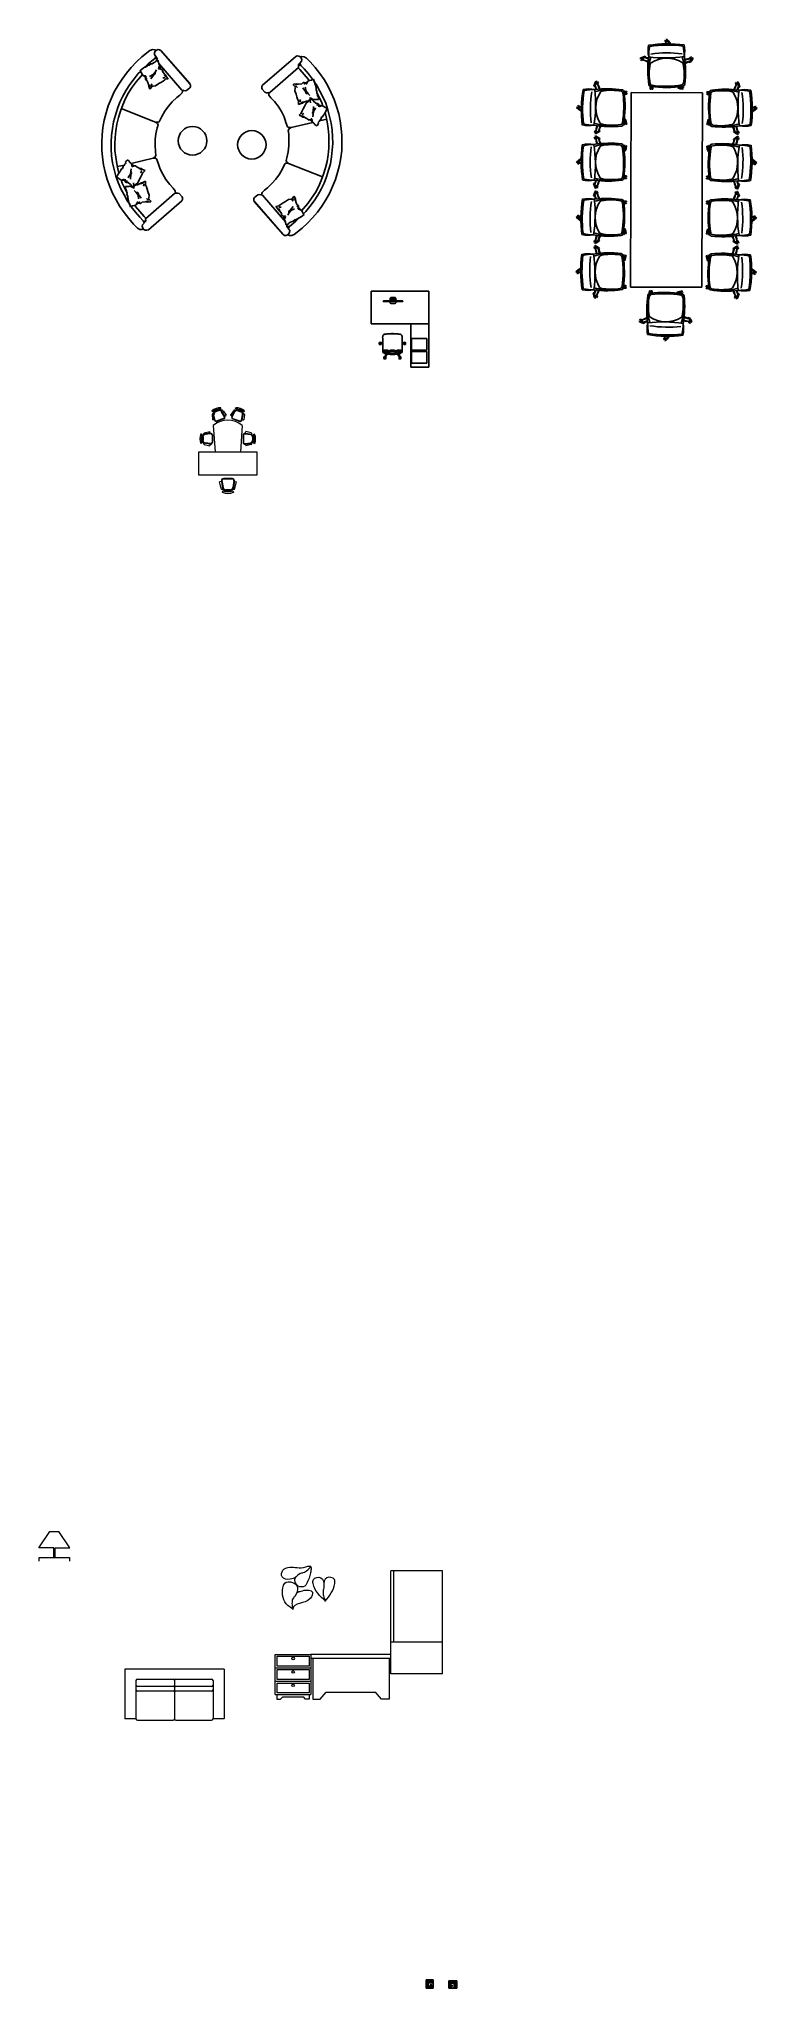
# Model space of a CAD drawing. Header units: inches. Extents: x 327481 to 195042051, y -335014 to 44773228.
# Drawn here: x 371998 to 372445, y -318135 to -316923 of the extents above; entities that cross this region are included whole.
import ezdxf

# ---------------------------------------------------------------- set-up
doc = ezdxf.new("R2010")
doc.units = ezdxf.units.IN
doc.header["$MEASUREMENT"] = 0
doc.layers.add('cad-block.com', color=250, linetype='Continuous')
doc.layers.add('LANDSCAPE', color=102, linetype='Continuous')
doc.layers.add('furniture', color=251, linetype='Continuous', lineweight=13)

# ---------------------------------------------------------------- blocks, each defined once
blk = doc.blocks.new('545')
at = {"color": 0}
for p, q in [((-345, -317), (-347, -320)), ((-347, -320), (-347, -327)), ((-347, -327), (-343, -332)), ((-345, -317), (-269, -291)), ((-343, -332), (-337, -334)), ((-337, -334), (-269, -308)), ((345, -317), (269, -291)), ((337, -334), (269, -308)), ((343, -332), (337, -334)), ((347, -327), (343, -332)), ((345, -317), (347, -320)), ((347, -320), (347, -327))]:
    blk.add_line(p, q, dxfattribs=at)
for points in [[(0, 0), (-64, -1), (-127, -6), (-190, -14), (-202, -16), (-211, -18), (-219, -21), (-223, -23), (-227, -30), (-247, -79), (-249, -83), (-251, -84), (-253, -83), (-255, -78), (-259, -68), (-262, -62), (-265, -55)], [(-219, 64), (-230, 64), (-231, 66), (-232, 67), (-234, 74), (-235, 80), (-235, 89), (-235, 94), (-235, 108), (-234, 115), (-232, 121), (-232, 123), (-231, 123), (-230, 124), (-229, 124), (-219, 124), (-219, 64)], [(-214, 64), (-218, 64), (-218, 124), (-199, 124), (-199, 77)], [(-133, -14), (-199, 77), (-201, 81), (-208, 84), (-215, 82), (-218, 77), (-218, 70), (-215, 65), (-200, 47), (-155, -17)], [(-190, 64), (-187, 64), (-186, 66), (-185, 67), (-183, 74), (-182, 80), (-182, 89), (-182, 94), (-182, 108), (-183, 115), (-185, 121), (-185, 123), (-186, 123), (-187, 124), (-188, 124), (-198, 124), (-198, 75)], [(0, 0), (64, -1), (127, -6), (190, -14), (202, -16), (211, -18), (219, -21), (223, -23), (227, -30), (247, -79), (249, -83), (251, -84), (253, -83), (255, -78), (259, -68), (262, -62), (265, -55)], [(133, -14), (199, 77), (201, 81), (208, 84), (215, 82), (218, 77), (218, 70), (215, 65), (200, 47), (155, -17)], [(190, 64), (187, 64), (186, 66), (185, 67), (183, 74), (182, 80), (182, 89), (182, 94), (182, 108), (183, 115), (185, 121), (185, 123), (186, 123), (187, 124), (188, 124), (198, 124), (198, 75)], [(214, 64), (218, 64), (218, 124), (199, 124), (199, 77)], [(219, 64), (230, 64), (231, 66), (232, 67), (234, 74), (235, 80), (235, 89), (235, 94), (235, 108), (234, 115), (232, 121), (232, 123), (231, 123), (230, 124), (229, 124), (219, 124), (219, 64)], [(-348, -332), (-359, -332), (-360, -331), (-361, -330), (-363, -323), (-364, -316), (-364, -308), (-364, -303), (-364, -289), (-363, -282), (-361, -275), (-361, -274), (-360, -274), (-359, -273), (-358, -272), (-348, -272), (-348, -332)], [(-342, -332), (-347, -332), (-347, -272), (-328, -272), (-328, -312)], [(-328, -330), (-328, -332), (-334, -332)], [(-311, -306), (-311, -303), (-311, -289), (-312, -282), (-314, -276), (-314, -274), (-315, -274), (-316, -273), (-317, -273), (-326, -273), (-326, -311)], [(-326, -332), (-316, -332), (-314, -331), (-314, -330), (-312, -324)], [(-326, -330), (-326, -332)], [(-256, -84), (-260, -86), (-262, -93), (-263, -98), (-265, -112), (-267, -159), (-267, -219), (-269, -292), (-270, -333), (-270, -382), (-270, -439), (-272, -479), (-270, -499), (-263, -518), (-251, -534), (-234, -548), (-217, -556), (-199, -560), (-170, -562), (-146, -564), (-73, -567), (0, -568)], [(-265, -55), (-265, -55), (-266, -56), (-266, -65), (-266, -72), (-266, -75), (-266, -111)], [(-263, -69), (-264, -69), (-264, -69), (-265, -69), (-265, -71), (-266, -84)], [(-234, -48), (-245, -50), (-252, -52), (-265, -55)], [(0, -5), (-63, -7), (-126, -11), (-190, -18), (-196, -19), (-204, -21), (-210, -22), (-216, -24), (-220, -26), (-223, -30), (-226, -39), (-245, -81), (-251, -91), (-253, -89), (-263, -69)], [(-98, -62), (-96, -62), (-93, -62), (-92, -63), (-93, -67), (-93, -71), (-94, -76), (-94, -80), (-95, -85), (-96, -90), (-96, -91), (-102, -94), (-107, -96), (-111, -99), (-128, -102), (-140, -104), (-170, -106), (-192, -108), (-204, -108), (-224, -106), (-229, -105), (-241, -102), (-244, -101), (-241, -93), (-237, -82), (-233, -72), (-232, -68), (-229, -63)], [(-96, -91), (-99, -95), (-107, -103), (-117, -109), (-131, -113), (-157, -116), (-180, -118), (-198, -119), (-214, -119), (-221, -117), (-227, -116), (-233, -113), (-237, -109), (-240, -106), (-242, -102), (-243, -101)], [(-92, -20), (-90, -21), (-89, -22), (-90, -34), (-92, -59), (-99, -63), (-106, -66), (-116, -69), (-120, -70), (-142, -72), (-168, -73), (-190, -73), (-206, -72), (-224, -69), (-230, -68), (-230, -68), (-228, -61), (-221, -41), (-219, -39), (-217, -37), (-210, -34), (-199, -30), (-193, -29), (-186, -28), (-130, -22), (-111, -21), (-92, -20)], [(-102, -100), (-89, -99)], [(-89, -99), (-86, -99), (-81, -100), (-73, -103)], [(-71, -62), (-76, -62), (-79, -62), (-80, -62), (-80, -66), (-81, -70), (-82, -78), (-83, -84), (-84, -90), (-67, -97), (-50, -99), (0, -101)], [(-84, -90), (-73, -104), (-68, -107), (-60, -112), (-48, -114), (-39, -116), (-34, -116), (0, -116)], [(0, -16), (-74, -18), (-74, -19), (-75, -21), (-76, -33), (-79, -58), (-78, -59), (-76, -60), (-71, -62), (-57, -66), (-44, -68), (-25, -68), (0, -68)], [(0, -5), (63, -7), (126, -11), (190, -18), (196, -19), (204, -21), (210, -22), (216, -24), (220, -26), (223, -30), (226, -39), (245, -81), (251, -91), (253, -89), (263, -69)], [(0, -16), (74, -18), (74, -19), (75, -21), (76, -33), (79, -58), (78, -59), (76, -60), (71, -62), (57, -66), (44, -68), (25, -68), (0, -68)], [(71, -62), (76, -62), (79, -62), (80, -62), (80, -66), (81, -70), (82, -78), (83, -84), (84, -90), (67, -97), (50, -99), (0, -101)], [(256, -84), (260, -86), (262, -93), (263, -98), (265, -112), (267, -159), (267, -219), (269, -292), (270, -333), (270, -382), (270, -439), (272, -479), (270, -499), (263, -518), (251, -534), (234, -548), (217, -556), (199, -560), (170, -562), (146, -564), (73, -567), (0, -568)], [(84, -90), (73, -104), (68, -107), (60, -112), (48, -114), (39, -116), (34, -116), (0, -116)], [(89, -99), (86, -99), (81, -100), (73, -103)], [(92, -20), (90, -21), (89, -22), (90, -34), (92, -59), (99, -63), (106, -66), (116, -69), (120, -70), (142, -72), (168, -73), (190, -73), (206, -72), (224, -69), (230, -68), (230, -68), (228, -61), (221, -41), (219, -39), (217, -37), (210, -34), (199, -30), (193, -29), (186, -28), (130, -22), (111, -21), (92, -20)], [(102, -100), (89, -99)], [(98, -62), (96, -62), (93, -62), (92, -63), (93, -67), (93, -71), (94, -76), (94, -80), (95, -85), (96, -90), (96, -91), (102, -94), (107, -96), (111, -99), (128, -102), (140, -104), (170, -106), (192, -108), (204, -108), (224, -106), (229, -105), (241, -102), (244, -101), (241, -93), (237, -82), (233, -72), (232, -68), (229, -63)], [(96, -91), (99, -95), (107, -103), (117, -109), (131, -113), (157, -116), (180, -118), (198, -119), (214, -119), (221, -117), (227, -116), (233, -113), (237, -109), (240, -106), (242, -102), (243, -101)], [(234, -48), (245, -50), (252, -52), (265, -55)], [(263, -69), (264, -69), (264, -69), (265, -69), (265, -71), (266, -84)], [(265, -55), (265, -55), (266, -56), (266, -65), (266, -72), (266, -75), (266, -111)], [(311, -306), (311, -303), (311, -289), (312, -282), (314, -276), (314, -274), (315, -274), (316, -273), (317, -273), (326, -273), (326, -311)], [(326, -332), (316, -332), (314, -331), (314, -330), (312, -324)], [(326, -330), (326, -332)], [(342, -332), (347, -332), (347, -272), (328, -272), (328, -312)], [(328, -330), (328, -332), (334, -332)], [(348, -332), (359, -332), (360, -331), (361, -330), (363, -323), (364, -316), (364, -308), (364, -303), (364, -289), (363, -282), (361, -275), (361, -274), (360, -274), (359, -273), (358, -272), (348, -272), (348, -332)], [(-11, -568), (-11, -578), (-20, -578), (-22, -577), (-23, -577), (-23, -576), (-24, -575), (-24, -571), (-24, -568)], [(0, -578), (-2, -578), (-3, -578), (-6, -577), (-9, -572), (-9, -568)], [(-4, -578), (-9, -578), (-9, -573)], [(0, -578), (2, -578), (3, -578), (6, -577), (9, -572), (9, -568)], [(4, -578), (9, -578), (9, -573)], [(11, -568), (11, -578), (20, -578), (22, -577), (23, -577), (23, -576), (24, -575), (24, -571), (24, -568)]]:
    blk.add_lwpolyline(points, dxfattribs=at)
blk = doc.blocks.new('furn032')
at = {"color": 0}
for p, q in [((-80, -140), (-1680, -140)), ((-1680, -140), (-1680, -1040)), ((-1341, -411), (-1337, -405)), ((-1337, -405), (-808, -405)), ((-1150, -334), (-1150, -405)), ((-1150, -425), (-1150, -459)), ((-1113, -387), (-1108, -331)), ((-1102, -331), (-1102, -334)), ((-1101, -331), (-1101, -333)), ((-1097, -376), (-1097, -405)), ((-1097, -376), (-1097, -399)), ((-1097, -376), (-1097, -376)), ((-1097, -379), (-1048, -379)), ((-1048, -376), (-1048, -405)), ((-1048, -376), (-1048, -399)), ((-1048, -376), (-1048, -376)), ((-1044, -331), (-1044, -333)), ((-1043, -331), (-1043, -334)), ((-1032, -387), (-1036, -331)), ((-995, -334), (-995, -405)), ((-995, -425), (-995, -459)), ((-804, -411), (-808, -405)), ((-80, -1040), (-80, -140)), ((-1680, -1040), (-80, -1040)), ((-80, -1040), (-580, -1040)), ((-580, -1040), (-580, -2240)), ((-80, -2240), (-80, -1040)), ((-580, -2240), (-80, -2240))]:
    blk.add_line(p, q, dxfattribs=at)
at = {"color": 0, "ltscale": 300}
for p, q in [((-558, -1447), (-138, -1447)), ((-558, -1767), (-558, -1447)), ((-138, -1447), (-138, -1767)), ((-138, -1767), (-558, -1767)), ((-558, -1808), (-138, -1808)), ((-558, -2128), (-558, -1808)), ((-138, -2128), (-558, -2128)), ((-138, -1808), (-138, -2128))]:
    blk.add_line(p, q, dxfattribs=at)
at = {"color": 0}
for points in [[(-1341, -425), (-804, -425), (-804, -411), (-1341, -411), (-1341, -425)], [(-1133, -316), (-1012, -316)], [(-1133, -477), (-1012, -477)], [(-1108, -331), (-1036, -331)], [(-1102, -334), (-1043, -334)], [(-1101, -333), (-1044, -333)]]:
    blk.add_lwpolyline(points, dxfattribs=at)
for points in [[(-1113, -387, 0.263666), (-1109, -397), (-1106, -399), (-1097, -399)], [(-1032, -387, -0.263666), (-1036, -397), (-1039, -399), (-1048, -399)]]:
    blk.add_lwpolyline(points, format="xyb", dxfattribs=at)
for centre, radius in [((-1133, -320), 1.73), ((-1119, -320), 1.73), ((-1108, -418), 1.14), ((-1105, -320), 1.73), ((-1090, -320), 1.73), ((-1076, -320), 1.73), ((-1062, -320), 1.73), ((-1047, -320), 1.73), ((-1037, -418), 1.14), ((-1033, -320), 1.73)]:
    blk.add_circle(centre, radius, dxfattribs=at)
for centre, start, end in [((-1133, -334), 90, 180), ((-1133, -459), 180, 270), ((-1012, -334), 0, 90), ((-1012, -459), 270, 0)]:
    blk.add_arc(centre, 17.2, start, end, dxfattribs=at)
at = {"color": 0, "rotation": 180}
blk.add_blockref('545', (-1089, -1885), dxfattribs=at)
blk = doc.blocks.new('fsrsy')
at = {"color": 0}
for p, q in [((375611.9, -316081.9), (375610.9, -316086)), ((375612.1, -316086.2), (375612.9, -316081.4)), ((375612.2, -316086.6), (375613, -316081.8)), ((375612.5, -316086.7), (375613.2, -316082.5)), ((375613.1, -316080.3), (375612.7, -316079.4)), ((375612.9, -316081.4), (375612.8, -316081.4)), ((375614.8, -316080.3), (375617.6, -316080.3)), ((375615, -316080.9), (375617.4, -316080.9)), ((375615.7, -316079.7), (375615.7, -316080.3)), ((375616.8, -316079.7), (375616.8, -316080.3)), ((375619.9, -316086.7), (375619.2, -316082.5)), ((375619.3, -316080.3), (375619.7, -316079.4)), ((375620.2, -316086.6), (375619.4, -316081.8)), ((375619.5, -316081.4), (375619.6, -316081.4)), ((375620.3, -316086.2), (375619.5, -316081.4)), ((375620.5, -316081.9), (375621.5, -316086)), ((375612.1, -316086.2), (375610.9, -316086)), ((375613.4, -316087.6), (375619, -316087.7)), ((375613.4, -316088), (375619, -316088)), ((375620.3, -316086.2), (375621.5, -316086)), ((375600.3, -316110.1), (375599.6, -316109.8)), ((375605.2, -316109.3), (375601.2, -316110)), ((375601.2, -316110), (375601.2, -316109.9)), ((375605.6, -316109.4), (375601.6, -316110.1)), ((375601.7, -316109.1), (375605.1, -316108.3)), ((375605.6, -316109.7), (375602.1, -316110.2)), ((375605.2, -316109.3), (375605.1, -316108.3)), ((375627, -316109.4), (375631, -316110.1)), ((375627, -316109.7), (375630.4, -316110.2)), ((375627.4, -316109.3), (375627.5, -316108.3)), ((375627.4, -316109.3), (375631.3, -316110)), ((375630.9, -316109.1), (375627.5, -316108.3)), ((375631.3, -316110), (375631.4, -316109.9)), ((375632.3, -316110.1), (375633, -316109.8)), ((375600.3, -316115.4), (375599.6, -316115.7)), ((375599.8, -316112.2), (375600.3, -316112.2)), ((375599.8, -316113.1), (375600.3, -316113.1)), ((375600.3, -316113.9), (375600.3, -316111.6)), ((375600.9, -316113.8), (375600.9, -316111.7)), ((375601.3, -316115.5), (375601.2, -316115.6)), ((375605.2, -316116.2), (375601.3, -316115.5)), ((375605.6, -316116.1), (375601.6, -316115.4)), ((375601.7, -316116.4), (375605.1, -316117.2)), ((375605.6, -316115.8), (375602.2, -316115.3)), ((375605.2, -316116.2), (375605.1, -316117.2)), ((375606.5, -316115.1), (375606.5, -316110.4)), ((375606.7, -316115.1), (375606.7, -316110.4)), ((375625.9, -316115.1), (375625.9, -316110.4)), ((375626.1, -316115.1), (375626.1, -316110.4)), ((375627, -316115.8), (375630.4, -316115.3)), ((375627, -316116.1), (375631, -316115.4)), ((375627.4, -316116.2), (375631.3, -316115.5)), ((375627.4, -316116.2), (375627.5, -316117.2)), ((375630.9, -316116.4), (375627.5, -316117.2)), ((375631.3, -316115.5), (375631.4, -316115.6)), ((375631.7, -316113.8), (375631.7, -316111.7)), ((375632.3, -316113.9), (375632.3, -316111.6)), ((375632.8, -316112.2), (375632.3, -316112.2)), ((375632.8, -316113.1), (375632.3, -316113.1)), ((375632.3, -316115.4), (375633, -316115.7)), ((375605.9, -316127.8), (375606.3, -316124.4)), ((375606.4, -316129.5), (375605.9, -316130)), ((375607.3, -316124.6), (375606.3, -316124.4)), ((375606.6, -316128.5), (375606.5, -316128.5)), ((375607.3, -316124.6), (375606.6, -316128.5)), ((375607.5, -316124.2), (375606.8, -316128.2)), ((375607.8, -316124.3), (375607.1, -316127.7)), ((375610, -316130.7), (375607.8, -316129.9)), ((375610, -316130.1), (375608.1, -316129.5)), ((375608.2, -316130.6), (375608.4, -316130.1)), ((375613.2, -316125.1), (375608.8, -316123.5)), ((375613.1, -316125.3), (375608.8, -316123.8)), ((375609.1, -316130.9), (375609.3, -316130.4)), ((375611.3, -316131.2), (375611.4, -316132)), ((375613.7, -316126.8), (375611.8, -316130.4)), ((375611.8, -316130.4), (375611.9, -316130.4)), ((375613.6, -316126.3), (375611.9, -316129.4)), ((375613.8, -316126.5), (375611.9, -316130)), ((375612.7, -316130.2), (375614.6, -316127.3)), ((375613.7, -316126.8), (375614.6, -316127.3)), ((375618.2, -316126.8), (375617.3, -316127.3)), ((375619.2, -316130.2), (375617.3, -316127.3)), ((375618.2, -316126.5), (375620.1, -316130)), ((375618.2, -316126.8), (375620.2, -316130.4)), ((375618.4, -316126.3), (375620.1, -316129.4)), ((375618.8, -316125.1), (375623.1, -316123.5)), ((375618.9, -316125.3), (375623.2, -316123.8)), ((375620.2, -316130.4), (375620.1, -316130.4)), ((375620.6, -316131.2), (375620.6, -316132)), ((375622, -316130.1), (375623.9, -316129.5)), ((375622, -316130.7), (375624.2, -316129.9)), ((375622.9, -316130.9), (375622.7, -316130.4)), ((375623.7, -316130.6), (375623.6, -316130.1)), ((375624.2, -316124.3), (375624.9, -316127.7)), ((375624.5, -316124.2), (375625.2, -316128.2)), ((375624.7, -316124.6), (375625.7, -316124.4)), ((375624.7, -316124.6), (375625.4, -316128.5)), ((375625.4, -316128.5), (375625.5, -316128.5)), ((375625.6, -316129.5), (375626.1, -316130)), ((375626, -316127.8), (375625.7, -316124.4))]:
    blk.add_line(p, q, dxfattribs=at)
for points in [[(375634.3, -316104.7), (375598.3, -316104.7), (375598.3, -316090), (375634.3, -316090), (375634.3, -316104.7)], [(375607.3, -316120.9), (375608.4, -316104.7)], [(375625.3, -316120.9), (375624.2, -316104.7)]]:
    blk.add_lwpolyline(points, dxfattribs=at)
for centre, radius, start, end in [((375612.6, -316082.1), 0.766, 76.3098, 166.3098), ((375616.2, -316088), 9.25, 67.8056, 112.0873), ((375614.8, -316082.1), 1.84, 89.9465, 170.8228), ((375616.2, -316088), 8.31, 67.8056, 112.0873), ((375615, -316082.8), 1.84, 89.9465, 170.8228), ((375617.4, -316082.8), 1.84, 9.0701, 89.9465), ((375617.6, -316082.1), 1.84, 9.0701, 89.9465), ((375619.8, -316082.1), 0.766, 13.5831, 103.5831), ((375613.4, -316086.7), 1.23, 174.2359, 269.9465), ((375613.4, -316086.7), 0.919, 174.2359, 269.9465), ((375619, -316086.7), 0.919, 269.9465, 5.6571), ((375619, -316086.7), 1.23, 269.9465, 5.6571), ((375606.7, -316112.7), 7.71, 157.8884, 202.1702), ((375601.9, -316109.8), 0.638, 103.666, 193.666), ((375605.7, -316110.4), 1.02, 0.0293, 95.7399), ((375605.7, -316110.4), 0.766, 0.0293, 95.7399), ((375626.9, -316110.4), 1.02, 84.2601, 179.9707), ((375626.9, -316110.4), 0.766, 84.2601, 179.9707), ((375630.7, -316109.8), 0.638, 346.334, 76.334), ((375625.9, -316112.7), 7.71, 337.8298, 22.1116), ((375606.7, -316112.7), 6.92, 157.8884, 202.1702), ((375601.9, -316111.6), 1.53, 99.153, 180.0293), ((375601.9, -316113.9), 1.53, 180.0293, 260.9056), ((375602.4, -316111.7), 1.53, 99.153, 180.0293), ((375602.4, -316113.8), 1.53, 180.0293, 260.9056), ((375601.9, -316115.7), 0.638, 166.3926, 256.3926), ((375605.7, -316115.1), 1.02, 264.3187, 0.0293), ((375605.7, -316115.1), 0.766, 264.3187, 0.0293), ((375616.3, -316110.7), 13.6, 228.5702, 311.4298), ((375626.9, -316115.1), 1.02, 179.9707, 275.6813), ((375626.9, -316115.1), 0.766, 179.9707, 275.6813), ((375630.2, -316111.7), 1.53, 359.9707, 80.847), ((375630.2, -316113.8), 1.53, 279.0944, 359.9707), ((375630.7, -316115.7), 0.638, 283.6074, 13.6074), ((375630.7, -316111.6), 1.53, 359.9707, 80.847), ((375630.7, -316113.9), 1.53, 279.0944, 359.9707), ((375625.9, -316112.7), 6.92, 337.8298, 22.1116), ((375606.6, -316127.9), 0.638, 174.143, 264.143), ((375611, -316124.3), 7.71, 228.3654, 272.6472), ((375611, -316124.3), 6.92, 228.3654, 272.6472), ((375608.3, -316128.5), 1.53, 169.63, 250.5063), ((375608.6, -316128), 1.53, 169.63, 250.5063), ((375608.5, -316124.5), 1.02, 70.5063, 166.2169), ((375608.5, -316124.5), 0.766, 70.5063, 166.2169), ((375610.5, -316128.7), 1.53, 250.5063, 331.3826), ((375610.5, -316129.2), 1.53, 250.5063, 331.3826), ((375612.2, -316129.9), 0.638, 236.8696, 326.8696), ((375612.9, -316126), 0.766, 334.7957, 70.5063), ((375612.9, -316126), 1.02, 334.7957, 70.5063), ((375619.1, -316126), 1.02, 109.4937, 205.2043), ((375619.1, -316126), 0.766, 109.4937, 205.2043), ((375619.8, -316129.9), 0.638, 213.1304, 303.1304), ((375621.4, -316128.7), 1.53, 208.6174, 289.4937), ((375621.5, -316129.2), 1.53, 208.6174, 289.4937), ((375621, -316124.3), 6.92, 267.3528, 311.6346), ((375621, -316124.3), 7.71, 267.3528, 311.6346), ((375623.5, -316124.5), 1.02, 13.7831, 109.4937), ((375623.5, -316124.5), 0.766, 13.7831, 109.4937), ((375623.3, -316128), 1.53, 289.4937, 10.37), ((375623.7, -316128.5), 1.53, 289.4937, 10.37), ((375625.4, -316127.9), 0.638, 275.857, 5.857)]:
    blk.add_arc(centre, radius, start, end, dxfattribs=at)
blk = doc.blocks.new('furn031')
at = {"color": 0}
for p, q in [((508, 823), (518, 831)), ((527, 796), (508, 823)), ((518, 831), (527, 821)), ((527, 821), (535, 810)), ((529, 804), (528, 774)), ((540, 848), (529, 840)), ((529, 840), (538, 829)), ((570, 803), (529, 804)), ((538, 829), (546, 819)), ((567, 818), (540, 848)), ((591, 784), (567, 818)), ((570, 803), (569, 774)), ((571, 787), (572, 787)), ((572, 787), (580, 776)), ((580, 776), (591, 784)), ((169, 570), (131, 554)), ((131, 554), (136, 541)), ((136, 541), (149, 546)), ((141, 528), (154, 533)), ((146, 515), (141, 528)), ((178, 525), (146, 515)), ((149, 546), (161, 550)), ((154, 533), (166, 537)), ((208, 582), (169, 570)), ((184, 568), (170, 529)), ((170, 529), (253, 500)), ((184, 568), (258, 542)), ((200, 565), (213, 570)), ((200, 565), (200, 565)), ((213, 570), (208, 582)), ((901, 548), (819, 524)), ((913, 509), (824, 483)), ((897, 502), (890, 490)), ((890, 490), (901, 483)), ((892, 547), (912, 574)), ((898, 502), (897, 502)), ((913, 509), (901, 548)), ((901, 483), (926, 516)), ((909, 544), (924, 566)), ((920, 536), (935, 559)), ((926, 516), (946, 551)), ((935, 559), (946, 551)), ((-584, 121), (-571, 160)), ((-571, 116), (-584, 121)), ((-571, 160), (-554, 197)), ((-566, 129), (-571, 116)), ((-569, 145), (-531, 158)), ((-569, 145), (-543, 71)), ((-566, 129), (-566, 129)), ((-554, 197), (-542, 192)), ((-546, 180), (-551, 167)), ((-542, 192), (-546, 180)), ((-534, 175), (-538, 162)), ((-529, 187), (-534, 175)), ((-531, 158), (-501, 75)), ((-516, 183), (-529, 187)), ((-527, 151), (-516, 183)), ((-121, 43), (-117, 43)), ((-121, 43), (-117, 43)), ((-117, 43), (-76, 39)), ((-117, 43), (-76, 39)), ((-117, 19), (-106, 5)), ((-117, 19), (-106, 5)), ((-106, 5), (-114, -2)), ((-106, 5), (-114, -2)), ((-90, 26), (-104, 27)), ((-90, 26), (-104, 27)), ((-91, 13), (-104, 13)), ((-91, 13), (-104, 13)), ((-77, 12), (-91, 13)), ((-77, 12), (-91, 13)), ((-77, 26), (-90, 26)), ((-77, 26), (-90, 26)), ((-78, -2), (-77, 12)), ((-78, -2), (-77, 12)), ((-76, 39), (-77, 26)), ((-76, 39), (-77, 26)), ((282, 119), (282, 115)), ((282, 119), (282, 115)), ((282, 115), (286, 74)), ((282, 115), (286, 74)), ((286, 74), (299, 75)), ((286, 74), (299, 75)), ((299, 88), (298, 101)), ((299, 88), (298, 101)), ((299, 75), (299, 88)), ((299, 75), (299, 88)), ((306, 115), (320, 103)), ((306, 115), (320, 103)), ((312, 89), (312, 102)), ((312, 89), (312, 102)), ((313, 75), (312, 89)), ((313, 75), (312, 89)), ((326, 76), (313, 75)), ((326, 76), (313, 75)), ((320, 103), (327, 112)), ((320, 103), (327, 112)), ((327, 110), (326, 76)), ((327, 110), (326, 76)), ((714, 108), (710, 94)), ((710, 94), (749, 81)), ((727, 104), (714, 108)), ((738, 92), (724, 112)), ((728, 104), (727, 104)), ((738, 92), (772, 115)), ((749, 81), (789, 73)), ((780, 89), (767, 93)), ((772, 115), (769, 119)), ((783, 102), (771, 106)), ((776, 120), (800, 112)), ((793, 86), (780, 89)), ((797, 99), (783, 102)), ((789, 73), (793, 86)), ((800, 112), (797, 99)), ((1201, 38), (1160, 34)), ((1201, 38), (1160, 34)), ((1160, 34), (1161, 21)), ((1160, 34), (1161, 21)), ((1161, 21), (1175, 21)), ((1161, 21), (1175, 21)), ((1161, 7), (1175, 8)), ((1161, 7), (1175, 8)), ((1162, -7), (1161, 7)), ((1162, -7), (1161, 7)), ((1175, 21), (1188, 22)), ((1175, 21), (1188, 22)), ((1175, 8), (1188, 8)), ((1175, 8), (1188, 8)), ((1201, 14), (1190, -1)), ((1201, 14), (1190, -1)), ((1205, 38), (1201, 38)), ((1205, 38), (1201, 38)), ((1616, 150), (1586, 67)), ((1601, 174), (1614, 179)), ((1612, 142), (1601, 174)), ((1614, 179), (1619, 166)), ((1654, 136), (1616, 150)), ((1619, 166), (1624, 154)), ((1640, 189), (1627, 184)), ((1627, 184), (1632, 171)), ((1654, 136), (1628, 62)), ((1632, 171), (1636, 159)), ((1656, 151), (1640, 189)), ((1651, 120), (1656, 107)), ((1651, 120), (1651, 120)), ((1669, 112), (1656, 151)), ((1656, 107), (1669, 112)), ((-852, -209), (-844, -198)), ((-822, -236), (-852, -209)), ((-844, -198), (-833, -207)), ((-827, -177), (-835, -188)), ((-835, -188), (-825, -196)), ((-833, -207), (-823, -215)), ((-799, -197), (-827, -177)), ((-825, -196), (-814, -204)), ((-789, -260), (-822, -236)), ((-807, -239), (-808, -198)), ((-808, -198), (-778, -198)), ((-807, -239), (-778, -239)), ((-791, -241), (-791, -241)), ((-791, -241), (-780, -250)), ((-780, -250), (-789, -260)), ((-112, -2), (-78, -2)), ((-112, -2), (-78, -2)), ((1196, -7), (1162, -7)), ((1196, -7), (1162, -7)), ((1190, -1), (1198, -7)), ((1190, -1), (1198, -7)), ((1890, -209), (1860, -208)), ((1889, -250), (1860, -249)), ((1873, -252), (1862, -260)), ((1862, -260), (1871, -271)), ((1871, -271), (1904, -247)), ((1873, -251), (1873, -252)), ((1882, -208), (1909, -188)), ((1889, -250), (1890, -209)), ((1907, -207), (1897, -215)), ((1904, -247), (1935, -220)), ((1915, -218), (1905, -226)), ((1918, -199), (1907, -207)), ((1909, -188), (1918, -199)), ((1926, -209), (1915, -218)), ((1935, -220), (1926, -209)), ((-553, -564), (-581, -583)), ((-551, -580), (-573, -595)), ((-543, -592), (-566, -606)), ((-523, -597), (-558, -618)), ((-555, -572), (-530, -491)), ((-516, -584), (-555, -572)), ((-490, -573), (-523, -597)), ((-516, -584), (-489, -496)), ((-509, -569), (-497, -562)), ((-509, -569), (-509, -569)), ((-497, -562), (-490, -573)), ((-126, -451), (-118, -475)), ((-121, -447), (-125, -444)), ((-97, -413), (-121, -447)), ((-97, -413), (-118, -399)), ((-118, -475), (-105, -472)), ((-113, -389), (-100, -385)), ((-109, -402), (-113, -389)), ((-108, -458), (-112, -446)), ((-109, -403), (-109, -402)), ((-105, -472), (-108, -458)), ((-100, -385), (-87, -424)), ((-95, -455), (-99, -442)), ((-92, -468), (-95, -455)), ((-78, -464), (-92, -468)), ((-87, -424), (-78, -464)), ((1168, -429), (1159, -469)), ((1159, -469), (1172, -473)), ((1181, -390), (1168, -429)), ((1172, -473), (1176, -460)), ((1176, -460), (1179, -447)), ((1178, -418), (1199, -404)), ((1178, -418), (1201, -452)), ((1194, -394), (1181, -390)), ((1185, -477), (1189, -464)), ((1198, -480), (1185, -477)), ((1189, -464), (1192, -451)), ((1190, -407), (1194, -394)), ((1190, -408), (1190, -407)), ((1206, -456), (1198, -480)), ((1201, -452), (1205, -449)), ((1595, -593), (1569, -504)), ((1577, -570), (1569, -581)), ((1569, -581), (1602, -606)), ((1588, -577), (1577, -570)), ((1588, -578), (1588, -577)), ((1595, -593), (1634, -581)), ((1634, -581), (1610, -500)), ((1622, -600), (1645, -615)), ((1630, -589), (1652, -604)), ((1633, -572), (1660, -592)), ((-554, -700), (-581, -680)), ((-551, -683), (-573, -668)), ((-566, -606), (-558, -618)), ((-566, -657), (-558, -646)), ((-544, -672), (-566, -657)), ((-523, -667), (-558, -646)), ((-516, -680), (-555, -691)), ((-555, -691), (-531, -773)), ((-490, -691), (-523, -667)), ((-516, -680), (-490, -768)), ((-509, -695), (-498, -702)), ((-509, -695), (-509, -695)), ((-498, -702), (-490, -691)), ((-127, -816), (-119, -792)), ((-122, -820), (-126, -823)), ((-99, -854), (-122, -820)), ((-99, -854), (-120, -868)), ((-119, -792), (-106, -796)), ((-111, -865), (-115, -878)), ((-115, -878), (-102, -882)), ((-110, -809), (-113, -821)), ((-111, -865), (-111, -865)), ((-106, -796), (-110, -809)), ((-102, -882), (-89, -843)), ((-97, -812), (-100, -825)), ((-93, -799), (-97, -812)), ((-80, -803), (-93, -799)), ((-89, -843), (-80, -803)), ((1157, -808), (1171, -804)), ((1166, -848), (1157, -808)), ((1179, -887), (1166, -848)), ((1171, -804), (1174, -817)), ((1174, -817), (1178, -830)), ((1176, -859), (1200, -825)), ((1176, -859), (1197, -873)), ((1192, -883), (1179, -887)), ((1197, -797), (1184, -801)), ((1184, -801), (1187, -814)), ((1187, -814), (1191, -827)), ((1188, -870), (1192, -883)), ((1188, -870), (1188, -870)), ((1205, -821), (1197, -797)), ((1200, -825), (1204, -828)), ((1594, -688), (1568, -776)), ((1569, -699), (1602, -675)), ((1576, -711), (1569, -699)), ((1587, -703), (1576, -711)), ((1588, -703), (1587, -703)), ((1594, -688), (1634, -700)), ((1602, -606), (1637, -627)), ((1602, -675), (1637, -654)), ((1634, -700), (1609, -781)), ((1622, -680), (1645, -666)), ((1630, -692), (1652, -677)), ((1632, -709), (1660, -689)), ((1645, -615), (1637, -627)), ((1645, -666), (1637, -654)), ((-825, -1025), (-856, -1052)), ((-856, -1052), (-847, -1063)), ((-847, -1063), (-837, -1054)), ((-839, -1074), (-828, -1065)), ((-830, -1084), (-839, -1074)), ((-837, -1054), (-826, -1046)), ((-803, -1065), (-830, -1084)), ((-828, -1065), (-818, -1057)), ((-792, -1001), (-825, -1025)), ((-810, -1022), (-812, -1063)), ((-812, -1063), (-781, -1064)), ((-810, -1022), (-781, -1023)), ((-794, -1020), (-783, -1012)), ((-794, -1021), (-794, -1020)), ((-783, -1012), (-792, -1001)), ((1886, -1033), (1857, -1034)), ((1887, -1074), (1857, -1075)), ((1859, -1022), (1868, -1012)), ((1870, -1031), (1859, -1022)), ((1868, -1012), (1901, -1036)), ((1870, -1031), (1870, -1031)), ((1878, -1075), (1906, -1095)), ((1886, -1033), (1887, -1074)), ((1904, -1076), (1893, -1068)), ((1901, -1036), (1931, -1063)), ((1912, -1065), (1902, -1057)), ((1914, -1085), (1904, -1076)), ((1906, -1095), (1914, -1085)), ((1923, -1074), (1912, -1065)), ((1931, -1063), (1923, -1074)), ((-577, -1379), (-590, -1384)), ((-590, -1384), (-577, -1423)), ((-578, -1532), (-561, -1495)), ((-572, -1392), (-577, -1379)), ((-577, -1423), (-561, -1461)), ((-575, -1408), (-549, -1334)), ((-575, -1408), (-537, -1422)), ((-572, -1392), (-572, -1392)), ((-561, -1461), (-548, -1456)), ((-561, -1495), (-548, -1499)), ((-553, -1443), (-558, -1431)), ((-548, -1456), (-553, -1443)), ((-548, -1499), (-553, -1512)), ((-540, -1438), (-545, -1426)), ((-535, -1451), (-540, -1438)), ((-537, -1422), (-507, -1339)), ((-523, -1446), (-535, -1451)), ((-533, -1414), (-523, -1446)), ((-127, -1310), (-122, -1310)), ((-127, -1310), (-122, -1310)), ((-122, -1286), (-111, -1272)), ((-122, -1286), (-111, -1272)), ((-122, -1310), (-81, -1307)), ((-122, -1310), (-81, -1307)), ((-111, -1272), (-119, -1265)), ((-111, -1272), (-119, -1265)), ((-117, -1265), (-83, -1266)), ((-117, -1265), (-83, -1266)), ((-96, -1280), (-109, -1280)), ((-96, -1280), (-109, -1280)), ((-96, -1294), (-109, -1294)), ((-96, -1294), (-109, -1294)), ((-83, -1279), (-96, -1280)), ((-83, -1279), (-96, -1280)), ((-82, -1293), (-96, -1294)), ((-82, -1293), (-96, -1294)), ((-83, -1266), (-83, -1279)), ((-83, -1266), (-83, -1279)), ((-81, -1307), (-82, -1293)), ((-81, -1307), (-82, -1293)), ((1155, -1311), (1156, -1298)), ((1155, -1311), (1156, -1298)), ((1196, -1316), (1155, -1311)), ((1196, -1316), (1155, -1311)), ((1157, -1271), (1156, -1284)), ((1157, -1271), (1156, -1284)), ((1156, -1284), (1170, -1285)), ((1156, -1284), (1170, -1285)), ((1156, -1298), (1169, -1299)), ((1156, -1298), (1169, -1299)), ((1191, -1271), (1157, -1271)), ((1191, -1271), (1157, -1271)), ((1169, -1299), (1182, -1299)), ((1169, -1299), (1182, -1299)), ((1170, -1285), (1183, -1286)), ((1170, -1285), (1183, -1286)), ((1185, -1277), (1193, -1270)), ((1185, -1277), (1193, -1270)), ((1196, -1292), (1185, -1277)), ((1196, -1292), (1185, -1277)), ((1200, -1316), (1196, -1316)), ((1200, -1316), (1196, -1316)), ((1609, -1431), (1580, -1347)), ((1606, -1423), (1595, -1455)), ((1595, -1455), (1608, -1460)), ((1608, -1460), (1613, -1447)), ((1648, -1417), (1609, -1431)), ((1613, -1447), (1617, -1435)), ((1633, -1503), (1620, -1508)), ((1621, -1465), (1625, -1452)), ((1633, -1469), (1621, -1465)), ((1648, -1417), (1622, -1343)), ((1625, -1452), (1630, -1440)), ((1650, -1432), (1633, -1469)), ((1649, -1541), (1633, -1503)), ((1645, -1401), (1650, -1388)), ((1645, -1401), (1645, -1401)), ((1650, -1388), (1663, -1393)), ((1663, -1393), (1650, -1432)), ((-590, -1571), (-578, -1532)), ((-578, -1576), (-590, -1571)), ((-573, -1563), (-578, -1576)), ((-576, -1547), (-537, -1533)), ((-576, -1547), (-550, -1621)), ((-573, -1563), (-573, -1563)), ((-553, -1512), (-558, -1525)), ((-540, -1517), (-545, -1529)), ((-536, -1504), (-540, -1517)), ((-537, -1533), (-508, -1617)), ((-523, -1509), (-536, -1504)), ((-533, -1541), (-523, -1509)), ((-128, -1648), (-124, -1648)), ((-128, -1648), (-124, -1648)), ((-124, -1648), (-83, -1653)), ((-124, -1648), (-83, -1653)), ((-124, -1672), (-112, -1687)), ((-124, -1672), (-112, -1687)), ((-112, -1687), (-121, -1694)), ((-112, -1687), (-121, -1694)), ((-119, -1693), (-85, -1693)), ((-119, -1693), (-85, -1693)), ((-98, -1679), (-111, -1678)), ((-98, -1679), (-111, -1678)), ((-97, -1665), (-110, -1665)), ((-97, -1665), (-110, -1665)), ((-84, -1680), (-98, -1679)), ((-84, -1680), (-98, -1679)), ((-83, -1666), (-97, -1665)), ((-83, -1666), (-97, -1665)), ((-85, -1693), (-84, -1680)), ((-85, -1693), (-84, -1680)), ((-83, -1653), (-83, -1666)), ((-83, -1653), (-83, -1666)), ((1194, -1654), (1154, -1657)), ((1194, -1654), (1154, -1657)), ((1154, -1657), (1154, -1671)), ((1154, -1657), (1154, -1671)), ((1154, -1671), (1168, -1671)), ((1154, -1671), (1168, -1671)), ((1155, -1685), (1168, -1684)), ((1155, -1685), (1168, -1684)), ((1155, -1698), (1155, -1685)), ((1155, -1698), (1155, -1685)), ((1189, -1699), (1155, -1698)), ((1189, -1699), (1155, -1698)), ((1168, -1671), (1181, -1670)), ((1168, -1671), (1181, -1670)), ((1168, -1684), (1182, -1684)), ((1168, -1684), (1182, -1684)), ((1194, -1678), (1183, -1692)), ((1194, -1678), (1183, -1692)), ((1183, -1692), (1191, -1699)), ((1183, -1692), (1191, -1699)), ((1199, -1654), (1194, -1654)), ((1199, -1654), (1194, -1654)), ((1609, -1542), (1579, -1625)), ((1595, -1518), (1608, -1513)), ((1605, -1550), (1595, -1518)), ((1608, -1513), (1612, -1526)), ((1648, -1556), (1609, -1542)), ((1612, -1526), (1617, -1538)), ((1620, -1508), (1625, -1521)), ((1648, -1556), (1621, -1630)), ((1625, -1521), (1630, -1533)), ((1644, -1572), (1644, -1572)), ((1644, -1572), (1649, -1585)), ((1662, -1580), (1649, -1541)), ((1649, -1585), (1662, -1580)), ((-859, -1901), (-851, -1890)), ((-829, -1928), (-859, -1901)), ((-851, -1890), (-840, -1899)), ((-833, -1869), (-842, -1879)), ((-842, -1879), (-831, -1888)), ((-840, -1899), (-830, -1907)), ((-806, -1889), (-833, -1869)), ((-831, -1888), (-821, -1896)), ((-795, -1952), (-829, -1928)), ((-815, -1890), (-784, -1889)), ((-814, -1931), (-815, -1890)), ((-814, -1931), (-785, -1930)), ((-798, -1933), (-797, -1933)), ((-797, -1933), (-787, -1942)), ((-787, -1942), (-795, -1952)), ((-104, -2105), (-127, -2139)), ((-104, -2105), (-125, -2091)), ((-120, -2081), (-106, -2077)), ((-116, -2094), (-120, -2081)), ((-116, -2094), (-116, -2094)), ((-106, -2077), (-94, -2116)), ((1174, -2082), (1161, -2121)), ((1171, -2110), (1192, -2096)), ((1187, -2086), (1174, -2082)), ((1183, -2099), (1187, -2086)), ((1183, -2099), (1183, -2099)), ((1884, -1901), (1853, -1900)), ((1883, -1942), (1854, -1941)), ((1866, -1944), (1855, -1952)), ((1855, -1952), (1864, -1963)), ((1864, -1963), (1897, -1939)), ((1866, -1943), (1866, -1944)), ((1875, -1899), (1902, -1880)), ((1883, -1942), (1884, -1901)), ((1900, -1899), (1890, -1907)), ((1897, -1939), (1928, -1912)), ((1909, -1910), (1898, -1918)), ((1911, -1890), (1900, -1899)), ((1902, -1880), (1911, -1890)), ((1919, -1901), (1909, -1910)), ((1928, -1912), (1919, -1901)), ((-561, -2392), (-588, -2372)), ((-560, -2255), (-587, -2275)), ((-557, -2272), (-580, -2287)), ((-558, -2375), (-580, -2360)), ((-573, -2349), (-565, -2338)), ((-550, -2364), (-573, -2349)), ((-550, -2284), (-572, -2298)), ((-572, -2298), (-565, -2310)), ((-530, -2289), (-565, -2310)), ((-530, -2358), (-565, -2338)), ((-523, -2371), (-562, -2383)), ((-562, -2383), (-538, -2464)), ((-561, -2264), (-537, -2183)), ((-522, -2276), (-561, -2264)), ((-496, -2265), (-530, -2289)), ((-497, -2383), (-530, -2358)), ((-523, -2371), (-497, -2460)), ((-522, -2276), (-496, -2188)), ((-516, -2261), (-515, -2261)), ((-516, -2386), (-516, -2387)), ((-516, -2387), (-504, -2394)), ((-515, -2261), (-504, -2254)), ((-504, -2254), (-496, -2265)), ((-504, -2394), (-497, -2383)), ((-133, -2143), (-125, -2167)), ((-127, -2139), (-131, -2136)), ((-125, -2167), (-112, -2163)), ((-115, -2150), (-119, -2137)), ((-112, -2163), (-115, -2150)), ((-102, -2147), (-105, -2134)), ((-98, -2160), (-102, -2147)), ((-85, -2156), (-98, -2160)), ((-94, -2116), (-85, -2156)), ((1161, -2121), (1152, -2161)), ((1152, -2161), (1165, -2165)), ((1165, -2165), (1169, -2152)), ((1169, -2152), (1172, -2139)), ((1171, -2110), (1194, -2144)), ((1178, -2168), (1182, -2155)), ((1191, -2172), (1178, -2168)), ((1182, -2155), (1186, -2143)), ((1200, -2148), (1191, -2172)), ((1194, -2144), (1198, -2141)), ((1588, -2380), (1561, -2468)), ((1588, -2284), (1562, -2196)), ((1570, -2262), (1562, -2273)), ((1562, -2273), (1595, -2297)), ((1562, -2391), (1595, -2367)), ((1569, -2402), (1562, -2391)), ((1581, -2395), (1569, -2402)), ((1581, -2269), (1570, -2262)), ((1582, -2270), (1581, -2269)), ((1581, -2395), (1581, -2395)), ((1588, -2284), (1627, -2273)), ((1588, -2380), (1627, -2392)), ((1595, -2297), (1631, -2318)), ((1595, -2367), (1631, -2346)), ((1627, -2392), (1602, -2473)), ((1627, -2273), (1603, -2191)), ((1615, -2372), (1638, -2358)), ((1616, -2292), (1638, -2307)), ((1623, -2281), (1646, -2296)), ((1623, -2384), (1645, -2369)), ((1625, -2400), (1653, -2381)), ((1626, -2264), (1653, -2284)), ((1638, -2307), (1631, -2318)), ((1638, -2358), (1631, -2346)), ((-798, -2693), (-832, -2717)), ((-801, -2712), (-790, -2704)), ((-790, -2704), (-798, -2693)), ((-134, -2508), (-126, -2484)), ((-129, -2512), (-133, -2515)), ((-106, -2546), (-129, -2512)), ((-126, -2484), (-113, -2487)), ((-106, -2546), (-126, -2560)), ((-118, -2557), (-122, -2570)), ((-122, -2570), (-108, -2574)), ((-117, -2501), (-120, -2513)), ((-118, -2556), (-118, -2557)), ((-113, -2487), (-117, -2501)), ((-108, -2574), (-96, -2535)), ((-103, -2504), (-107, -2517)), ((-100, -2491), (-103, -2504)), ((-87, -2495), (-100, -2491)), ((-96, -2535), (-87, -2495)), ((1151, -2500), (1164, -2496)), ((1159, -2540), (1151, -2500)), ((1172, -2579), (1159, -2540)), ((1164, -2496), (1167, -2509)), ((1167, -2509), (1171, -2522)), ((1169, -2551), (1193, -2517)), ((1169, -2551), (1190, -2565)), ((1185, -2575), (1172, -2579)), ((1190, -2489), (1177, -2492)), ((1177, -2492), (1181, -2506)), ((1181, -2506), (1184, -2518)), ((1181, -2562), (1182, -2562)), ((1182, -2562), (1185, -2575)), ((1198, -2513), (1190, -2489)), ((1193, -2517), (1197, -2520)), ((1852, -2714), (1861, -2704)), ((1861, -2704), (1894, -2728)), ((-832, -2717), (-862, -2744)), ((-862, -2744), (-854, -2755)), ((-854, -2755), (-843, -2746)), ((-845, -2765), (-835, -2757)), ((-837, -2776), (-845, -2765)), ((-843, -2746), (-833, -2738)), ((-810, -2756), (-837, -2776)), ((-835, -2757), (-824, -2749)), ((-817, -2714), (-818, -2755)), ((-818, -2755), (-788, -2756)), ((-817, -2714), (-788, -2715)), ((-801, -2713), (-801, -2712)), ((-133, -3002), (-129, -3002)), ((-133, -3002), (-129, -3002)), ((-129, -2978), (-117, -2963)), ((-129, -2978), (-117, -2963)), ((-129, -3002), (-88, -2998)), ((-129, -3002), (-88, -2998)), ((-117, -2963), (-126, -2957)), ((-117, -2963), (-126, -2957)), ((-124, -2957), (-90, -2957)), ((-124, -2957), (-90, -2957)), ((-103, -2972), (-116, -2972)), ((-103, -2972), (-116, -2972)), ((-102, -2985), (-115, -2986)), ((-102, -2985), (-115, -2986)), ((-89, -2971), (-103, -2972)), ((-89, -2971), (-103, -2972)), ((-89, -2985), (-102, -2985)), ((-89, -2985), (-102, -2985)), ((-90, -2957), (-89, -2971)), ((-90, -2957), (-89, -2971)), ((-88, -2998), (-89, -2985)), ((-88, -2998), (-89, -2985)), ((1148, -3003), (1149, -2990)), ((1148, -3003), (1149, -2990)), ((1189, -3007), (1148, -3003)), ((1189, -3007), (1148, -3003)), ((1149, -2990), (1163, -2990)), ((1149, -2990), (1163, -2990)), ((1184, -2962), (1150, -2962)), ((1184, -2962), (1150, -2962)), ((1150, -2962), (1150, -2976)), ((1150, -2962), (1150, -2976)), ((1150, -2976), (1163, -2977)), ((1150, -2976), (1163, -2977)), ((1163, -2977), (1176, -2977)), ((1163, -2977), (1176, -2977)), ((1163, -2990), (1176, -2991)), ((1163, -2990), (1176, -2991)), ((1178, -2969), (1186, -2962)), ((1178, -2969), (1186, -2962)), ((1189, -2983), (1178, -2969)), ((1189, -2983), (1178, -2969)), ((1193, -3007), (1189, -3007)), ((1193, -3007), (1189, -3007)), ((1879, -2725), (1850, -2725)), ((1880, -2766), (1850, -2766)), ((1863, -2723), (1852, -2714)), ((1863, -2723), (1863, -2723)), ((1872, -2767), (1899, -2787)), ((1879, -2725), (1880, -2766)), ((1897, -2768), (1887, -2760)), ((1894, -2728), (1925, -2755)), ((1905, -2757), (1895, -2749)), ((1907, -2776), (1897, -2768)), ((1899, -2787), (1907, -2776)), ((1916, -2766), (1905, -2757)), ((1925, -2755), (1916, -2766)), ((-584, -3071), (-596, -3076)), ((-596, -3076), (-584, -3115)), ((-579, -3084), (-584, -3071)), ((-584, -3115), (-568, -3153)), ((-582, -3100), (-556, -3026)), ((-582, -3100), (-544, -3114)), ((-579, -3084), (-579, -3084)), ((-568, -3153), (-555, -3148)), ((-560, -3135), (-564, -3123)), ((-555, -3148), (-560, -3135)), ((-547, -3130), (-551, -3118)), ((-542, -3143), (-547, -3130)), ((-544, -3114), (-514, -3031)), ((-529, -3138), (-542, -3143)), ((-540, -3106), (-529, -3138)), ((269, -3077), (273, -3036)), ((269, -3077), (273, -3036)), ((269, -3081), (269, -3077)), ((269, -3081), (269, -3077)), ((273, -3036), (287, -3037)), ((273, -3036), (287, -3037)), ((286, -3050), (285, -3064)), ((286, -3050), (285, -3064)), ((287, -3037), (286, -3050)), ((287, -3037), (286, -3050)), ((293, -3077), (308, -3066)), ((293, -3077), (308, -3066)), ((300, -3051), (299, -3064)), ((300, -3051), (299, -3064)), ((314, -3038), (300, -3037)), ((300, -3037), (300, -3051)), ((300, -3037), (300, -3051)), ((314, -3038), (300, -3037)), ((308, -3066), (314, -3074)), ((308, -3066), (314, -3074)), ((314, -3072), (314, -3038)), ((314, -3072), (314, -3038)), ((698, -3060), (737, -3047)), ((701, -3073), (698, -3060)), ((715, -3069), (701, -3073)), ((726, -3057), (711, -3078)), ((715, -3069), (715, -3069)), ((726, -3057), (759, -3081)), ((737, -3047), (777, -3039)), ((767, -3055), (755, -3059)), ((759, -3081), (757, -3085)), ((771, -3068), (758, -3072)), ((763, -3086), (788, -3078)), ((780, -3052), (767, -3055)), ((784, -3065), (771, -3068)), ((777, -3039), (780, -3052)), ((788, -3078), (784, -3065)), ((1603, -3122), (1574, -3039)), ((1599, -3115), (1588, -3147)), ((1588, -3147), (1601, -3151)), ((1601, -3151), (1606, -3139)), ((1641, -3109), (1603, -3122)), ((1606, -3139), (1611, -3126)), ((1614, -3156), (1619, -3144)), ((1627, -3161), (1614, -3156)), ((1641, -3109), (1616, -3035)), ((1619, -3144), (1623, -3131)), ((1643, -3124), (1627, -3161)), ((1638, -3093), (1643, -3080)), ((1638, -3093), (1638, -3093)), ((1643, -3080), (1656, -3085)), ((1656, -3085), (1643, -3124)), ((115, -3514), (120, -3502)), ((153, -3531), (115, -3514)), ((120, -3502), (133, -3506)), ((130, -3476), (125, -3489)), ((125, -3489), (138, -3494)), ((162, -3487), (130, -3476)), ((133, -3506), (145, -3511)), ((138, -3494), (150, -3498)), ((192, -3544), (153, -3531)), ((154, -3491), (238, -3462)), ((168, -3529), (154, -3491)), ((168, -3529), (242, -3503)), ((183, -3526), (184, -3526)), ((184, -3526), (197, -3531)), ((197, -3531), (192, -3544)), ((885, -3515), (804, -3490)), ((897, -3476), (809, -3449)), ((874, -3457), (886, -3450)), ((882, -3469), (874, -3457)), ((876, -3513), (896, -3541)), ((882, -3469), (882, -3469)), ((897, -3476), (885, -3515)), ((886, -3450), (910, -3483)), ((893, -3511), (907, -3533)), ((904, -3503), (919, -3526)), ((910, -3483), (930, -3518)), ((919, -3526), (930, -3518)), ((509, -3759), (489, -3787)), ((489, -3787), (500, -3795)), ((500, -3795), (509, -3785)), ((509, -3785), (517, -3774)), ((511, -3768), (510, -3738)), ((552, -3767), (511, -3768)), ((511, -3804), (519, -3793)), ((521, -3812), (511, -3804)), ((519, -3793), (528, -3783)), ((549, -3782), (521, -3812)), ((573, -3749), (549, -3782)), ((552, -3767), (551, -3738)), ((553, -3751), (554, -3751)), ((554, -3751), (562, -3740)), ((562, -3740), (573, -3749))]:
    blk.add_line(p, q, dxfattribs=at)
at = {"color": 0, "ltscale": 0.7}
for p, q in [((912, 574), (924, 566)), ((-20, -2980), (-8, 20)), ((-8, 20), (1092, 16)), ((1092, 16), (1080, -2984)), ((-581, -583), (-573, -595)), ((1660, -592), (1652, -604)), ((-581, -680), (-573, -668)), ((1660, -689), (1652, -677)), ((-588, -2372), (-580, -2360)), ((-587, -2275), (-580, -2287)), ((1653, -2381), (1645, -2369)), ((1653, -2284), (1646, -2296)), ((1080, -2984), (-20, -2980)), ((896, -3541), (907, -3533))]:
    blk.add_line(p, q, dxfattribs=at)
for centre, radius, start, end in [((757, 667), 504, 170.4156, 190.9771), ((557, -1127), 1901, 82.3771, 99.0157), ((975, 579), 713, 167.5242, 180.6964), ((557, -1127), 1881, 82.8652, 98.5275), ((557, -1127), 1761, 82.8652, 98.5275), ((99, 569), 713, 0.6964, 13.8685), ((314, 661), 504, 350.4156, 10.9771), ((1732, 363), 1485, 171.9804, 188.5634), ((512, 2593), 2038, 262.9402, 278.4526), ((1072, 342), 811, 163.8744, 184.4769), ((1080, 309), 810, 169.0364, 190.6916), ((315, 457), 30, 122.2124, 169.0364), ((540, 99), 453, 58.3572, 122.2124), ((762, 459), 30, 12.1152, 58.3572), ((7, 329), 811, 356.9159, 17.5183), ((0, 296), 810, 350.7012, 12.1152), ((-653, 335), 1485, 352.8293, 9.4123), ((1122, -242), 1901, 170.5293, 187.1679), ((1122, -242), 1881, 171.0175, 186.6798), ((-672, -427), 504, 78.5678, 99.1294), ((-587, -646), 713, 88.8486, 102.0208), ((1122, -242), 1761, 171.0175, 186.6798), ((-2597, -167), 2038, 351.0924, 6.6048), ((-377, -1405), 1485, 80.9816, 97.5646), ((-350, -745), 811, 85.0681, 105.6706), ((-103, -215), 453, 147.3326, 211.1878), ((-459, 13), 30, 100.5086, 147.3326), ((-317, -753), 810, 78.8534, 100.5086), ((-166, 12), 30, 7.5246, 78.8534), ((-1662, -186), 1539, 350.1726, 7.5246), ((-149, 32), 30, 8.2012, 80.9816), ((-1662, -186), 1559, 349.4961, 8.2012), ((293, 147), 30, 188.5634, 261.3438), ((314, 164), 30, 190.6916, 262.0204), ((523, 1658), 1559, 261.3438, 280.0489), ((523, 1658), 1539, 262.0204, 279.3724), ((769, 170), 30, 279.3724, 350.7012), ((790, 153), 30, 280.0489, 352.8293), ((2745, -204), 1559, 171.3438, 190.0489), ((1233, 27), 30, 98.5634, 171.3438), ((2745, -204), 1539, 172.0204, 189.3724), ((1250, 6), 30, 100.6916, 172.0204), ((1450, -1412), 1485, 81.9804, 98.5634), ((1395, -760), 810, 79.0364, 100.6916), ((1428, -752), 811, 73.8744, 94.4769), ((1543, 5), 30, 32.2124, 79.0364), ((1185, -220), 453, 328.3572, 32.2124), ((3679, -192), 2038, 172.9402, 188.4526), ((1753, -437), 504, 80.4156, 100.9771), ((1666, -655), 713, 77.5242, 90.6964), ((-40, -237), 1761, 352.8652, 8.5275), ((-40, -237), 1881, 352.8652, 8.5275), ((-40, -237), 1901, 352.3771, 9.0157), ((-663, 15), 504, 258.5678, 279.1294), ((-569, 230), 713, 255.6765, 268.8486), ((-329, 980), 1485, 260.1327, 276.7157), ((-329, 320), 811, 252.0267, 272.6291), ((-465, -434), 30, 211.1878, 257.4298), ((-295, 327), 810, 257.4298, 278.8438), ((-175, -444), 30, 278.8438, 350.1726), ((-159, -465), 30, 276.7157, 349.4961), ((1239, -470), 30, 190.0489, 262.8293), ((1256, -449), 30, 189.3724, 260.7012), ((1421, 973), 1485, 262.8293, 279.4123), ((1382, 320), 810, 260.7012, 282.1152), ((1415, 313), 811, 266.9159, 287.5183), ((1545, -442), 30, 282.1152, 328.3572), ((1655, 221), 713, 270.6964, 283.8685), ((1748, 6), 504, 260.4156, 280.9771), ((1119, -1035), 1901, 172.3771, 189.0157), ((-669, -1278), 504, 80.4156, 100.9771), ((1119, -1035), 1881, 172.8652, 188.5275), ((-576, -1493), 713, 90.6964, 103.8685), ((1119, -1035), 1761, 172.8652, 188.5275), ((-342, -2245), 1485, 82.8293, 99.4123), ((-2600, -1080), 2038, 352.9402, 8.4526), ((-336, -1585), 811, 86.9159, 107.5183), ((-106, -1052), 453, 148.3572, 212.2124), ((-466, -830), 30, 102.1152, 148.3572), ((-303, -1592), 810, 80.7012, 102.1152), ((-177, -823), 30, 9.3724, 80.7012), ((-160, -802), 30, 10.0489, 82.8293), ((-1666, -1069), 1539, 352.0204, 9.3724), ((-1666, -1069), 1559, 351.3438, 10.0489), ((2741, -1086), 1559, 169.4961, 188.2012), ((2741, -1086), 1539, 170.1726, 187.5246), ((1238, -807), 30, 96.7157, 169.4961), ((1254, -829), 30, 98.8438, 170.1726), ((1408, -2252), 1485, 80.1327, 96.7157), ((1374, -1599), 810, 77.4298, 98.8438), ((1407, -1592), 811, 72.0267, 92.6291), ((1544, -838), 30, 31.1878, 77.4298), ((1182, -1057), 453, 327.3326, 31.1878), ((3675, -1105), 2038, 171.0924, 186.6048), ((1742, -1287), 504, 78.5678, 99.1294), ((1648, -1502), 713, 75.6765, 88.8486), ((-43, -1030), 1761, 351.0175, 6.6798), ((-43, -1030), 1881, 351.0175, 6.6798), ((-43, -1030), 1901, 350.5293, 7.1679), ((-674, -835), 504, 260.4156, 280.9771), ((-587, -618), 713, 257.5242, 270.6964), ((-371, 140), 1485, 261.9804, 278.5634), ((-349, -520), 811, 253.8744, 274.4769), ((-464, -1277), 30, 212.2124, 259.0364), ((-316, -512), 810, 259.0364, 280.6916), ((-171, -1278), 30, 280.6916, 352.0204), ((-154, -1299), 30, 278.5634, 351.3438), ((1228, -1304), 30, 188.2012, 260.9816), ((1245, -1284), 30, 187.5246, 258.8534), ((1456, 133), 1485, 260.9816, 277.5646), ((1396, -519), 810, 258.8534, 280.5086), ((1429, -527), 811, 265.0681, 285.6706), ((1538, -1285), 30, 280.5086, 327.3326), ((1666, -627), 713, 268.8486, 282.0208), ((1751, -845), 504, 258.5678, 279.1294), ((1116, -1934), 1901, 170.5293, 187.1679), ((1116, -1934), 1881, 171.0175, 186.6798), ((-679, -2119), 504, 78.5678, 99.1294), ((-593, -2337), 713, 88.8486, 102.0208), ((1116, -1934), 1761, 171.0175, 186.6798), ((-2603, -1859), 2038, 351.0924, 6.6048), ((-384, -3097), 1485, 80.9816, 97.5646), ((-357, -2437), 811, 85.0681, 105.6706), ((-110, -1907), 453, 147.3326, 211.1878), ((-466, -1679), 30, 100.5086, 147.3326), ((-324, -2445), 810, 78.8534, 100.5086), ((-173, -1680), 30, 7.5246, 78.8534), ((-1669, -1878), 1539, 350.1726, 7.5246), ((-156, -1660), 30, 8.2012, 80.9816), ((-1669, -1878), 1559, 349.4961, 8.2012), ((2738, -1895), 1559, 171.3438, 190.0489), ((1226, -1665), 30, 98.5634, 171.3438), ((2738, -1895), 1539, 172.0204, 189.3724), ((1244, -1686), 30, 100.6916, 172.0204), ((1443, -3104), 1485, 81.9804, 98.5634), ((1388, -2452), 810, 79.0364, 100.6916), ((1421, -2444), 811, 73.8744, 94.4769), ((1536, -1687), 30, 32.2124, 79.0364), ((1179, -1912), 453, 328.3572, 32.2124), ((3672, -1884), 2038, 172.9402, 188.4526), ((1746, -2129), 504, 80.4156, 100.9771), ((1659, -2346), 713, 77.5242, 90.6964), ((-47, -1929), 1761, 352.8652, 8.5275), ((-47, -1929), 1881, 352.8652, 8.5275), ((-47, -1929), 1901, 352.3771, 9.0157), ((-670, -1677), 504, 258.5678, 279.1294), ((-576, -1462), 713, 255.6765, 268.8486), ((-336, -712), 1485, 260.1327, 276.7157), ((-335, -1372), 811, 252.0267, 272.6291), ((-472, -2126), 30, 211.1878, 257.4298), ((-302, -1365), 810, 257.4298, 278.8438), ((-182, -2135), 30, 278.8438, 350.1726), ((-166, -2157), 30, 276.7157, 349.4961), ((1232, -2162), 30, 190.0489, 262.8293), ((1249, -2141), 30, 189.3724, 260.7012), ((1414, -719), 1485, 262.8293, 279.4123), ((1375, -1372), 810, 260.7012, 282.1152), ((1408, -1379), 811, 266.9159, 287.5183), ((1539, -2134), 30, 282.1152, 328.3572), ((1648, -1471), 713, 270.6964, 283.8685), ((1741, -1686), 504, 260.4156, 280.9771), ((1112, -2727), 1901, 172.3771, 189.0157), ((-675, -2970), 504, 80.4156, 100.9771), ((1112, -2727), 1881, 172.8652, 188.5275), ((-583, -3185), 713, 90.6964, 103.8685), ((1112, -2727), 1761, 172.8652, 188.5275), ((-349, -3937), 1485, 82.8293, 99.4123), ((-2607, -2772), 2038, 352.9402, 8.4526), ((-343, -3277), 811, 86.9159, 107.5183), ((-113, -2744), 453, 148.3572, 212.2124), ((-473, -2522), 30, 102.1152, 148.3572), ((-310, -3284), 810, 80.7012, 102.1152), ((-184, -2515), 30, 9.3724, 80.7012), ((-167, -2494), 30, 10.0489, 82.8293), ((-1672, -2760), 1539, 352.0204, 9.3724), ((-1672, -2760), 1559, 351.3438, 10.0489), ((2734, -2778), 1559, 169.4961, 188.2012), ((2734, -2778), 1539, 170.1726, 187.5246), ((1231, -2499), 30, 96.7157, 169.4961), ((1248, -2520), 30, 98.8438, 170.1726), ((1401, -3944), 1485, 80.1327, 96.7157), ((1367, -3291), 810, 77.4298, 98.8438), ((1401, -3284), 811, 72.0267, 92.6291), ((1537, -2530), 30, 31.1878, 77.4298), ((1175, -2749), 453, 327.3326, 31.1878), ((3669, -2797), 2038, 171.0924, 186.6048), ((1736, -2979), 504, 78.5678, 99.1294), ((1641, -3194), 713, 75.6765, 88.8486), ((-50, -2722), 1761, 351.0175, 6.6798), ((-50, -2722), 1881, 351.0175, 6.6798), ((-50, -2722), 1901, 350.5293, 7.1679), ((-593, -2309), 713, 257.5242, 270.6964), ((-356, -2212), 811, 253.8744, 274.4769), ((-471, -2969), 30, 212.2124, 259.0364), ((-323, -2204), 810, 259.0364, 280.6916), ((-178, -2970), 30, 280.6916, 352.0204), ((-161, -2991), 30, 278.5634, 351.3438), ((1221, -2996), 30, 188.2012, 260.9816), ((1238, -2976), 30, 187.5246, 258.8534), ((1389, -2211), 810, 258.8534, 280.5086), ((1422, -2219), 811, 265.0681, 285.6706), ((1531, -2977), 30, 280.5086, 327.3326), ((-681, -2527), 504, 260.4156, 280.9771), ((-378, -1552), 1485, 261.9804, 278.5634), ((1717, -3337), 1485, 170.9816, 187.5646), ((1058, -3310), 811, 175.0681, 195.6706), ((280, -3109), 30, 98.2012, 170.9816), ((1066, -3277), 810, 168.8534, 190.5086), ((301, -3126), 30, 97.5246, 168.8534), ((498, -4622), 1559, 79.4961, 98.2012), ((498, -4622), 1539, 80.1726, 97.5246), ((756, -3135), 30, 8.8438, 80.1726), ((-8, -3289), 811, 342.0267, 2.6291), ((-14, -3255), 810, 347.4298, 8.8438), ((777, -3119), 30, 6.7157, 79.4961), ((-668, -3289), 1485, 350.1327, 6.7157), ((1449, -1559), 1485, 260.9816, 277.5646), ((1659, -2318), 713, 268.8486, 282.0208), ((1745, -2537), 504, 258.5678, 279.1294), ((740, -3632), 504, 168.5678, 189.1294), ((480, -5557), 2038, 81.0924, 96.6048), ((958, -3547), 713, 178.8486, 192.0208), ((299, -3419), 30, 190.5086, 237.3326), ((554, -1838), 1761, 261.0175, 276.6798), ((528, -3063), 453, 237.3326, 301.1878), ((747, -3425), 30, 301.1878, 347.4298), ((82, -3529), 713, 345.6765, 358.8486), ((297, -3623), 504, 348.5678, 9.1294), ((554, -1838), 1901, 260.5293, 277.1679), ((554, -1838), 1881, 261.0175, 276.6798)]:
    blk.add_arc(centre, radius, start, end, dxfattribs=at)
at = {"color": 0}
for centre, radius, start, end in [((2943, 419), 2445, 170.942, 171.6627), ((549, 804), 15.7, 358.3898, 178.3898), ((549, 804), 6.83, 358.3898, 178.3898), ((-1862, 554), 2445, 5.1543, 5.8375), ((177, 549), 15.7, 70.3898, 250.3898), ((177, 549), 6.83, 70.3898, 250.3898), ((1282, 2707), 2445, 242.942, 245.0909), ((-331, -1822), 2445, 76.0288, 77.8375), ((1281, -1867), 2445, 98.942, 100.911), ((-76, 2745), 2445, 291.6189, 293.8375), ((907, 528), 15.7, 286.3898, 106.3898), ((907, 528), 6.83, 286.3898, 106.3898), ((1825, 641), 2445, 191.7075, 193.5162), ((-550, 152), 15.7, 19.1552, 199.1552), ((-550, 152), 6.83, 19.1552, 199.1552), ((-2717, -936), 2445, 24.4541, 26.603), ((-118, 21), 15.7, 307.1552, 94.564), ((-118, 21), 15.7, 307.1552, 94.564), ((-118, 21), 6.83, 307.1552, 90.0155), ((-118, 21), 6.83, 307.1552, 90.0155), ((-1822, 1745), 2445, 314.3287, 314.603), ((-1822, 1745), 2445, 314.3287, 314.603), ((304, 116), 15.7, 174.981, 322.3898), ((304, 116), 15.7, 174.981, 322.3898), ((304, 116), 6.83, 179.5295, 322.3898), ((304, 116), 6.83, 179.5295, 322.3898), ((-1407, 1834), 2445, 314.942, 315.2163), ((-1407, 1834), 2445, 314.942, 315.2163), ((2560, 1722), 2445, 221.2015, 221.8375), ((755, 103), 15.7, 214.3898, 34.3898), ((755, 103), 6.83, 214.3898, 34.3898), ((-1407, -993), 2445, 26.942, 27.0556), ((1202, 16), 15.7, 84.981, 232.3898), ((1202, 16), 15.7, 84.981, 232.3898), ((1202, 16), 6.83, 89.5295, 232.3898), ((1202, 16), 6.83, 89.5295, 232.3898), ((3793, -962), 2445, 152.942, 155.0909), ((1635, 143), 15.7, 340.3898, 160.3898), ((1635, 143), 6.83, 340.3898, 160.3898), ((-736, 651), 2445, 346.0288, 347.8375), ((-808, -219), 15.7, 91.1552, 271.1552), ((-808, -219), 6.83, 91.1552, 271.1552), ((-442, -2616), 2445, 97.8823, 98.603), ((-539, 2191), 2445, 263.7075, 264.3907), ((2920, 1726), 2445, 224.942, 225.2163), ((2920, 1726), 2445, 224.942, 225.2163), ((1506, -2623), 2445, 80.942, 81.6627), ((1641, 2182), 2445, 275.1543, 275.8375), ((1890, -229), 15.7, 268.3898, 88.3898), ((1890, -229), 6.83, 268.3898, 88.3898), ((1857, -972), 2445, 168.634, 170.603), ((-535, -578), 15.7, 163.1552, 343.1552), ((-535, -578), 6.83, 163.1552, 343.1552), ((-2744, 422), 2445, 335.7075, 337.9261), ((1004, 1724), 2445, 242.4894, 242.603), ((-109, -430), 15.7, 235.1552, 55.1552), ((-1742, -2222), 2445, 47.7075, 48.3435), ((-109, -430), 6.83, 235.1552, 55.1552), ((1189, -435), 15.7, 124.3898, 304.3898), ((2809, -2240), 2445, 131.2015, 131.8375), ((1189, -435), 6.83, 124.3898, 304.3898), ((93, 1727), 2445, 296.942, 297.0556), ((3831, 395), 2445, 201.6189, 203.8375), ((1614, -587), 15.7, 196.3898, 16.3898), ((1614, -587), 6.83, 196.3898, 16.3898), ((-781, -961), 2445, 8.942, 10.911), ((1860, -311), 2445, 188.942, 190.911), ((-536, -685), 15.7, 16.3898, 196.3898), ((-536, -685), 6.83, 16.3898, 196.3898), ((-2752, -1668), 2445, 21.6189, 23.8375), ((986, -2999), 2445, 116.942, 117.0556), ((-111, -837), 15.7, 304.3898, 124.3898), ((-1730, 968), 2445, 311.2015, 311.8375), ((-111, -837), 6.83, 304.3898, 124.3898), ((1188, -842), 15.7, 55.1552, 235.1552), ((2821, 950), 2445, 227.7075, 228.3435), ((1188, -842), 6.83, 55.1552, 235.1552), ((75, -2996), 2445, 62.4894, 62.603), ((3823, -1694), 2445, 155.7075, 157.9261), ((1614, -694), 15.7, 343.1552, 163.1552), ((1614, -694), 6.83, 343.1552, 163.1552), ((-778, -301), 2445, 348.634, 350.603), ((-811, -1043), 15.7, 88.3898, 268.3898), ((-811, -1043), 6.83, 88.3898, 268.3898), ((-427, 1351), 2445, 260.942, 261.6627), ((-562, -3455), 2445, 95.1543, 95.8375), ((1618, -3463), 2445, 83.7075, 84.3907), ((1521, 1343), 2445, 277.8823, 278.603), ((1887, -1054), 15.7, 271.1552, 91.1552), ((1887, -1054), 6.83, 271.1552, 91.1552), ((1815, -1923), 2445, 166.0288, 167.8375), ((-556, -1415), 15.7, 160.3898, 340.3898), ((-556, -1415), 6.83, 160.3898, 340.3898), ((-2714, -310), 2445, 332.942, 335.0909), ((-123, -1288), 15.7, 264.981, 52.3898), ((-123, -1288), 15.7, 264.981, 52.3898), ((-123, -1288), 6.83, 269.5295, 52.3898), ((-123, -1288), 6.83, 269.5295, 52.3898), ((-1841, -2999), 2445, 44.942, 45.2163), ((-1841, -2999), 2445, 44.942, 45.2163), ((1197, -1293), 15.7, 127.1552, 274.564), ((1197, -1293), 15.7, 127.1552, 274.564), ((2901, -3018), 2445, 134.3287, 134.603), ((2901, -3018), 2445, 134.3287, 134.603), ((1197, -1293), 6.83, 127.1552, 270.0155), ((1197, -1293), 6.83, 127.1552, 270.0155), ((3795, -336), 2445, 204.4541, 206.603), ((1629, -1424), 15.7, 199.1552, 19.1552), ((1629, -1424), 6.83, 199.1552, 19.1552), ((-746, -1913), 2445, 11.7075, 13.5162), ((1818, -1051), 2445, 191.7075, 193.5162), ((-557, -1540), 15.7, 19.1552, 199.1552), ((-557, -1540), 6.83, 19.1552, 199.1552), ((-2723, -2628), 2445, 24.4541, 26.603), ((-125, -1671), 15.7, 307.1552, 94.564), ((-125, -1671), 15.7, 307.1552, 94.564), ((-125, -1671), 6.83, 307.1552, 90.0155), ((-125, -1671), 6.83, 307.1552, 90.0155), ((-1829, 53), 2445, 314.3287, 314.603), ((-1829, 53), 2445, 314.3287, 314.603), ((1195, -1676), 15.7, 84.981, 232.3898), ((1195, -1676), 15.7, 84.981, 232.3898), ((2913, 35), 2445, 224.942, 225.2163), ((2913, 35), 2445, 224.942, 225.2163), ((1195, -1676), 6.83, 89.5295, 232.3898), ((1195, -1676), 6.83, 89.5295, 232.3898), ((3786, -2654), 2445, 152.942, 155.0909), ((1628, -1549), 15.7, 340.3898, 160.3898), ((1628, -1549), 6.83, 340.3898, 160.3898), ((-742, -1041), 2445, 346.0288, 347.8375), ((-814, -1910), 15.7, 91.1552, 271.1552), ((-814, -1910), 6.83, 91.1552, 271.1552), ((-449, -4307), 2445, 97.8823, 98.603), ((-546, 499), 2445, 263.7075, 264.3907), ((-1749, -3914), 2445, 47.7075, 48.3435), ((2802, -3932), 2445, 131.2015, 131.8375), ((1499, -4315), 2445, 80.942, 81.6627), ((1634, 491), 2445, 275.1543, 275.8375), ((1883, -1921), 15.7, 268.3898, 88.3898), ((1883, -1921), 6.83, 268.3898, 88.3898), ((1853, -2003), 2445, 188.942, 190.911), ((1851, -2663), 2445, 168.634, 170.603), ((-542, -2270), 15.7, 163.1552, 343.1552), ((-542, -2377), 15.7, 16.3898, 196.3898), ((-542, -2270), 6.83, 163.1552, 343.1552), ((-542, -2377), 6.83, 16.3898, 196.3898), ((-2759, -3359), 2445, 21.6189, 23.8375), ((-2751, -1270), 2445, 335.7075, 337.9261), ((998, 32), 2445, 242.4894, 242.603), ((-116, -2122), 15.7, 235.1552, 55.1552), ((-116, -2122), 6.83, 235.1552, 55.1552), ((1183, -2127), 15.7, 124.3898, 304.3898), ((1183, -2127), 6.83, 124.3898, 304.3898), ((87, 35), 2445, 296.942, 297.0556), ((3816, -3386), 2445, 155.7075, 157.9261), ((3824, -1296), 2445, 201.6189, 203.8375), ((1607, -2386), 15.7, 343.1552, 163.1552), ((1608, -2279), 15.7, 196.3898, 16.3898), ((1608, -2279), 6.83, 196.3898, 16.3898), ((1607, -2386), 6.83, 343.1552, 163.1552), ((-785, -1992), 2445, 348.634, 350.603), ((-788, -2653), 2445, 8.942, 10.911), ((979, -4691), 2445, 116.942, 117.0556), ((-117, -2529), 15.7, 304.3898, 124.3898), ((-1736, -724), 2445, 311.2015, 311.8375), ((-117, -2529), 6.83, 304.3898, 124.3898), ((1181, -2534), 15.7, 55.1552, 235.1552), ((2815, -742), 2445, 227.7075, 228.3435), ((1181, -2534), 6.83, 55.1552, 235.1552), ((68, -4688), 2445, 62.4894, 62.603), ((-818, -2735), 15.7, 88.3898, 268.3898), ((-818, -2735), 6.83, 88.3898, 268.3898), ((-433, -341), 2445, 260.942, 261.6627), ((-568, -5146), 2445, 95.1543, 95.8375), ((-130, -2980), 15.7, 264.981, 52.3898), ((-130, -2980), 15.7, 264.981, 52.3898), ((-130, -2980), 6.83, 269.5295, 52.3898), ((-130, -2980), 6.83, 269.5295, 52.3898), ((-1848, -4690), 2445, 44.942, 45.2163), ((-1848, -4690), 2445, 44.942, 45.2163), ((1190, -2985), 15.7, 127.1552, 274.564), ((1190, -2985), 15.7, 127.1552, 274.564), ((2895, -4709), 2445, 134.3287, 134.603), ((2895, -4709), 2445, 134.3287, 134.603), ((1190, -2985), 6.83, 127.1552, 270.0155), ((1190, -2985), 6.83, 127.1552, 270.0155), ((1612, -5155), 2445, 83.7075, 84.3907), ((1515, -349), 2445, 277.8823, 278.603), ((1880, -2745), 15.7, 271.1552, 91.1552), ((1880, -2745), 6.83, 271.1552, 91.1552), ((1808, -3615), 2445, 166.0288, 167.8375), ((-563, -3107), 15.7, 160.3898, 340.3898), ((-563, -3107), 6.83, 160.3898, 340.3898), ((-2721, -2002), 2445, 332.942, 335.0909), ((292, -3078), 15.7, 37.1552, 184.564), ((292, -3078), 15.7, 37.1552, 184.564), ((292, -3078), 6.83, 37.1552, 180.0155), ((292, -3078), 6.83, 37.1552, 180.0155), ((-1433, -4782), 2445, 44.3287, 44.603), ((-1433, -4782), 2445, 44.3287, 44.603), ((2534, -4702), 2445, 137.7075, 138.3435), ((743, -3069), 15.7, 325.1552, 145.1552), ((743, -3069), 6.83, 325.1552, 145.1552), ((-1411, -1956), 2445, 332.4894, 332.603), ((3789, -2028), 2445, 204.4541, 206.603), ((1622, -3116), 15.7, 199.1552, 19.1552), ((1622, -3116), 6.83, 199.1552, 19.1552), ((-753, -3605), 2445, 11.7075, 13.5162), ((161, -3510), 15.7, 109.1552, 289.1552), ((1249, -5677), 2445, 114.4541, 116.603), ((161, -3510), 6.83, 109.1552, 289.1552), ((-329, -1135), 2445, 281.7075, 283.5162), ((1284, -1103), 2445, 258.634, 260.603), ((-109, -5704), 2445, 65.7075, 67.9261), ((891, -3495), 15.7, 253.1552, 73.1552), ((891, -3495), 6.83, 253.1552, 73.1552), ((2928, -3402), 2445, 187.8823, 188.603), ((531, -3768), 15.7, 181.1552, 1.1552), ((531, -3768), 6.83, 181.1552, 1.1552), ((-1879, -3499), 2445, 353.7075, 354.3907)]:
    blk.add_arc(centre, radius, start, end, dxfattribs=at)
blk = doc.blocks.new('sofa-51')
at = {"color": 0, "linetype": 'ByBlock'}
for p, q in [((-0.014, 0.176), (0.485, 0.675)), ((-0.014, 0.176), (0.482, 0.672)), ((-0.014, 0.176), (0.482, 0.672)), ((0.482, 0.672), (0.485, 0.675)), ((0.485, 0.675), (0.507, 0.686)), ((0.485, 0.675), (0.507, 0.686)), ((0.507, 0.686), (0.531, 0.684)), ((0.507, 0.686), (0.531, 0.684)), ((0.531, 0.684), (0.547, 0.676)), ((0.531, 0.684), (0.547, 0.676)), ((0.547, 0.676), (0.594, 0.628)), ((0.594, 0.628), (0.547, 0.676)), ((0.594, 0.628), (0.601, 0.605)), ((0.594, 0.628), (0.601, 0.605)), ((2.236, 0.605), (2.243, 0.628)), ((2.243, 0.628), (2.236, 0.605)), ((2.243, 0.628), (2.291, 0.676)), ((2.243, 0.628), (2.291, 0.676)), ((2.291, 0.676), (2.306, 0.684)), ((2.306, 0.684), (2.291, 0.676)), ((2.306, 0.684), (2.33, 0.686)), ((2.33, 0.686), (2.306, 0.684)), ((2.33, 0.686), (2.353, 0.675)), ((2.353, 0.675), (2.33, 0.686)), ((2.353, 0.675), (2.852, 0.176)), ((2.852, 0.176), (2.353, 0.675)), ((0.592, 0.552), (0.194, 0.155)), ((0.428, 0.323), (0.394, 0.29)), ((0.44, 0.28), (0.428, 0.323)), ((0.599, 0.581), (0.592, 0.552)), ((0.599, 0.581), (0.596, 0.566)), ((0.596, 0.566), (0.635, 0.561)), ((0.635, 0.561), (0.596, 0.566)), ((0.601, 0.605), (0.599, 0.581)), ((0.601, 0.605), (0.599, 0.581)), ((0.635, 0.561), (0.675, 0.527)), ((0.675, 0.527), (0.635, 0.561)), ((0.675, 0.527), (0.717, 0.48)), ((0.717, 0.48), (0.675, 0.527)), ((0.717, 0.48), (0.789, 0.413)), ((0.789, 0.413), (0.717, 0.48)), ((0.789, 0.413), (0.865, 0.356)), ((0.865, 0.356), (0.789, 0.413)), ((0.865, 0.356), (0.95, 0.304)), ((0.95, 0.304), (0.865, 0.356)), ((1.873, 0.295), (1.954, 0.342)), ((1.954, 0.342), (1.873, 0.295)), ((1.954, 0.342), (2.035, 0.399)), ((2.035, 0.399), (1.954, 0.342)), ((2.035, 0.399), (2.106, 0.466)), ((2.106, 0.466), (2.035, 0.399)), ((2.106, 0.466), (2.163, 0.527)), ((2.163, 0.527), (2.106, 0.466)), ((2.163, 0.527), (2.203, 0.561)), ((2.163, 0.527), (2.203, 0.561)), ((2.203, 0.561), (2.242, 0.566)), ((2.203, 0.561), (2.242, 0.566)), ((2.239, 0.581), (2.236, 0.605)), ((2.236, 0.605), (2.239, 0.581)), ((2.242, 0.566), (2.239, 0.581)), ((2.239, 0.581), (2.245, 0.552)), ((2.245, 0.552), (2.68, 0.12)), ((-0.024, 0.152), (-0.014, 0.176)), ((-0.024, 0.152), (-0.014, 0.176)), ((-0.024, 0.128), (-0.024, 0.152)), ((-0.024, 0.128), (-0.024, 0.152)), ((-0.014, 0.105), (-0.024, 0.128)), ((-0.014, 0.105), (-0.024, 0.128)), ((-0.019, 0.076), (-0.009, 0.1)), ((-0.009, 0.1), (-0.019, 0.076)), ((-0.019, 0.038), (-0.019, 0.076)), ((-0.019, 0.076), (-0.019, 0.038)), ((0, 0), (-0.019, 0.038)), ((-0.019, 0.038), (0, 0)), ((-0.009, 0.1), (-0.014, 0.105)), ((0.005, 0.086), (-0.014, 0.105)), ((0.109, -0.121), (0, 0)), ((0.109, -0.121), (0, 0)), ((0.033, 0.076), (0.005, 0.086)), ((0.057, 0.076), (0.033, 0.076)), ((0.057, 0.076), (0.119, 0.124)), ((0.124, 0.086), (0.09, 0.1)), ((0.119, 0.124), (0.124, 0.086)), ((0.119, 0.124), (0.157, 0.124)), ((0.214, -0.014), (0.124, 0.086)), ((0.181, 0.152), (0.147, 0.138)), ((0.147, 0.138), (0.155, 0.119)), ((0.147, 0.138), (0.147, 0.138)), ((0.155, 0.119), (0.169, 0.095)), ((0.169, 0.095), (0.179, 0.095)), ((0.179, 0.095), (0.185, 0.083)), ((0.2, 0.157), (0.181, 0.152)), ((0.185, 0.083), (0.193, 0.071)), ((0.193, 0.071), (0.207, 0.049)), ((0.212, 0.163), (0.2, 0.157)), ((0.207, 0.049), (0.212, 0.029)), ((0.207, 0.049), (0.207, 0.049)), ((0.233, 0.171), (0.212, 0.163)), ((0.212, 0.029), (0.236, 0.005)), ((0.264, 0.182), (0.233, 0.171)), ((0.233, 0.171), (0.28, 0.159)), ((0.236, 0.005), (0.242, -0.017)), ((0.236, 0.005), (0.236, 0.005)), ((0.288, 0.197), (0.264, 0.182)), ((0.264, 0.182), (0.274, 0.181)), ((0.274, 0.181), (0.293, 0.176)), ((0.28, 0.159), (0.29, 0.166)), ((0.29, 0.216), (0.288, 0.197)), ((0.323, 0.228), (0.29, 0.216)), ((0.299, 0.214), (0.299, 0.214)), ((0.337, 0.109), (0.302, 0.125)), ((0.359, 0.258), (0.323, 0.228)), ((0.366, 0.111), (0.337, 0.109)), ((0.337, 0.109), (0.371, 0.083)), ((0.371, 0.276), (0.359, 0.258)), ((0.39, 0.087), (0.366, 0.111)), ((0.399, 0.28), (0.369, 0.257)), ((0.394, 0.29), (0.371, 0.276)), ((0.371, 0.083), (0.385, 0.071)), ((0.385, 0.071), (0.407, 0.035)), ((0.449, 0.048), (0.39, 0.087)), ((0.407, 0.035), (0.413, 0.024)), ((0.418, 0.276), (0.421, 0.238)), ((0.447, 0.271), (0.44, 0.28)), ((0.47, 0.244), (0.447, 0.271)), ((0.494, 0.211), (0.47, 0.244)), ((0.485, -0.009), (0.527, 0.01)), ((0.516, 0.178), (0.494, 0.211)), ((0.554, 0.13), (0.516, 0.178)), ((0.527, 0.01), (0.57, 0.021)), ((0.565, 0.052), (0.53, 0.068)), ((0.582, 0.038), (0.54, 0.019)), ((0.565, 0.09), (0.554, 0.13)), ((0.563, 0.081), (0.565, 0.09)), ((0.57, 0.071), (0.563, 0.081)), ((0.603, 0.052), (0.57, 0.071)), ((0.57, 0.021), (0.613, 0.043)), ((0.613, 0.043), (0.603, 0.052)), ((0.95, 0.304), (1.036, 0.261)), ((1.036, 0.261), (0.95, 0.304)), ((1.131, 0.171), (0.955, -0.391)), ((1.036, 0.261), (1.121, 0.228)), ((1.121, 0.228), (1.036, 0.261)), ((1.121, 0.228), (1.131, 0.214)), ((1.131, 0.214), (1.121, 0.228)), ((1.131, 0.214), (1.131, 0.171)), ((1.131, 0.171), (1.131, 0.214)), ((1.131, 0.171), (1.15, 0.2)), ((1.131, 0.171), (1.15, 0.2)), ((1.15, 0.2), (1.178, 0.214)), ((1.15, 0.2), (1.178, 0.214)), ((1.178, 0.214), (1.221, 0.204)), ((1.221, 0.204), (1.178, 0.214)), ((1.221, 0.204), (1.316, 0.19)), ((1.316, 0.19), (1.221, 0.204)), ((1.316, 0.19), (1.411, 0.185)), ((1.411, 0.185), (1.316, 0.19)), ((1.411, 0.185), (1.503, 0.19)), ((1.503, 0.19), (1.411, 0.185)), ((1.503, 0.19), (1.598, 0.2)), ((1.598, 0.2), (1.503, 0.19)), ((1.598, 0.2), (1.66, 0.214)), ((1.66, 0.214), (1.598, 0.2)), ((1.66, 0.214), (1.688, 0.2)), ((1.688, 0.2), (1.66, 0.214)), ((1.688, 0.2), (1.707, 0.171)), ((1.707, 0.171), (1.688, 0.2)), ((1.707, 0.214), (1.717, 0.228)), ((1.707, 0.214), (1.717, 0.228)), ((1.707, 0.171), (1.707, 0.214)), ((1.707, 0.171), (1.707, 0.214)), ((1.707, 0.171), (1.816, -0.173)), ((1.717, 0.228), (1.783, 0.257)), ((1.783, 0.257), (1.717, 0.228)), ((1.783, 0.257), (1.873, 0.295)), ((1.873, 0.295), (1.783, 0.257)), ((1.902, 0.014), (1.888, -0.009)), ((1.911, 0.005), (1.892, -0.026)), ((1.916, 0.057), (1.902, 0.014)), ((1.945, 0.029), (1.916, 0.057)), ((1.93, 0.014), (1.949, -0.019)), ((1.959, 0.019), (1.945, 0.029)), ((1.987, 0.01), (1.959, 0.019)), ((2.021, -0.005), (1.987, 0.01)), ((2.085, 0.078), (2.106, 0.035)), ((2.128, 0.078), (2.085, 0.078)), ((2.106, 0.035), (2.114, 0.01)), ((2.114, 0.01), (2.128, -0.008)), ((2.119, 0.04), (2.133, 0.002)), ((2.142, 0.083), (2.128, 0.078)), ((2.128, 0.057), (2.166, 0.048)), ((2.171, 0.1), (2.142, 0.083)), ((2.209, 0.111), (2.171, 0.1)), ((2.247, 0.124), (2.209, 0.111)), ((2.301, 0.149), (2.247, 0.124)), ((2.344, 0.149), (2.301, 0.149)), ((2.356, 0.026), (2.301, -0.019)), ((2.353, 0.144), (2.344, 0.149)), ((2.366, 0.149), (2.353, 0.144)), ((2.382, 0.14), (2.356, 0.111)), ((2.391, 0.178), (2.366, 0.149)), ((2.404, 0.182), (2.391, 0.178)), ((2.399, 0.152), (2.408, 0.106)), ((2.413, 0.135), (2.404, 0.182)), ((2.413, 0.095), (2.413, 0.135)), ((2.42, 0.048), (2.413, 0.095)), ((2.415, 0.016), (2.427, 0)), ((2.442, 0.026), (2.42, 0.048)), ((2.427, 0), (2.442, -0.017)), ((2.446, 0.011), (2.442, 0.026)), ((2.442, -0.017), (2.446, 0.011)), ((2.572, 0.019), (2.496, -0.054)), ((2.648, 0.095), (2.572, 0.019)), ((2.662, 0.029), (2.586, -0.049)), ((2.648, 0.095), (2.667, 0.119)), ((2.662, 0.029), (2.714, 0.086)), ((2.667, 0.119), (2.719, 0.124)), ((2.714, 0.086), (2.719, 0.124)), ((2.714, 0.086), (2.747, 0.1)), ((2.781, 0.076), (2.719, 0.124)), ((2.781, 0.076), (2.804, 0.076)), ((2.838, 0), (2.781, -0.064)), ((2.781, -0.064), (2.838, 0)), ((2.804, 0.076), (2.833, 0.086)), ((2.833, 0.086), (2.852, 0.105)), ((2.857, 0.038), (2.838, 0)), ((2.857, 0.038), (2.838, 0)), ((2.852, 0.105), (2.847, 0.1)), ((2.847, 0.1), (2.857, 0.076)), ((2.847, 0.1), (2.857, 0.076)), ((2.852, 0.176), (2.861, 0.152)), ((2.861, 0.152), (2.852, 0.176)), ((2.861, 0.128), (2.852, 0.105)), ((2.852, 0.105), (2.861, 0.128)), ((2.857, 0.076), (2.857, 0.038)), ((2.857, 0.076), (2.857, 0.038)), ((2.861, 0.152), (2.861, 0.128)), ((2.861, 0.128), (2.861, 0.152)), ((0.195, -0.201), (0.109, -0.121)), ((0.195, -0.201), (0.109, -0.121)), ((0.29, -0.277), (0.195, -0.201)), ((0.29, -0.277), (0.195, -0.201)), ((0.295, -0.087), (0.214, -0.014)), ((0.242, -0.017), (0.25, -0.024)), ((0.25, -0.024), (0.257, -0.035)), ((0.257, -0.035), (0.271, -0.059)), ((0.271, -0.059), (0.285, -0.081)), ((0.285, -0.081), (0.293, -0.092)), ((0.385, -0.349), (0.29, -0.277)), ((0.385, -0.349), (0.29, -0.277)), ((0.293, -0.092), (0.333, -0.14)), ((0.333, -0.14), (0.345, -0.123)), ((0.38, -0.159), (0.342, -0.125)), ((0.345, -0.123), (0.356, -0.116)), ((0.356, -0.116), (0.378, -0.1)), ((0.378, -0.1), (0.399, -0.085)), ((0.466, -0.22), (0.38, -0.159)), ((0.428, -0.121), (0.39, -0.092)), ((0.399, -0.085), (0.407, -0.059)), ((0.399, -0.085), (0.416, -0.062)), ((0.407, -0.059), (0.409, -0.04)), ((0.409, -0.04), (0.423, -0.024)), ((0.416, -0.062), (0.428, -0.043)), ((0.442, -0.028), (0.428, -0.043)), ((0.428, -0.043), (0.459, -0.04)), ((0.513, -0.182), (0.428, -0.121)), ((0.456, -0.012), (0.442, -0.028)), ((0.459, -0.04), (0.47, -0.033)), ((0.561, -0.282), (0.466, -0.22)), ((0.47, -0.033), (0.485, -0.009)), ((0.603, -0.239), (0.513, -0.182)), ((0.656, -0.334), (0.561, -0.282)), ((0.698, -0.292), (0.603, -0.239)), ((0.793, -0.334), (0.698, -0.292)), ((1.783, -0.206), (1.764, -0.235)), ((1.764, -0.235), (1.778, -0.249)), ((1.764, -0.235), (1.764, -0.235)), ((1.778, -0.249), (1.802, -0.263)), ((1.802, -0.192), (1.783, -0.206)), ((1.807, -0.182), (1.802, -0.192)), ((1.802, -0.263), (1.812, -0.258)), ((1.821, -0.168), (1.807, -0.182)), ((1.812, -0.258), (1.826, -0.263)), ((1.845, -0.144), (1.821, -0.168)), ((1.821, -0.168), (1.869, -0.154)), ((1.826, -0.263), (1.835, -0.273)), ((1.835, -0.273), (1.859, -0.282)), ((1.854, -0.121), (1.845, -0.144)), ((1.845, -0.144), (1.85, -0.14)), ((1.869, -0.073), (1.85, -0.102)), ((1.85, -0.102), (1.854, -0.121)), ((1.85, -0.14), (1.869, -0.135)), ((1.85, -0.277), (1.883, -0.391)), ((1.859, -0.097), (1.859, -0.097)), ((1.859, -0.282), (1.873, -0.296)), ((1.859, -0.282), (1.859, -0.282)), ((1.888, -0.03), (1.869, -0.073)), ((1.869, -0.154), (1.873, -0.144)), ((1.873, -0.296), (1.907, -0.306)), ((1.888, -0.009), (1.888, -0.03)), ((1.94, -0.168), (1.902, -0.168)), ((1.907, -0.306), (1.921, -0.325)), ((1.907, -0.306), (1.907, -0.306)), ((1.964, -0.154), (1.94, -0.168)), ((1.94, -0.168), (1.983, -0.173)), ((1.992, -0.163), (1.964, -0.154)), ((1.983, -0.173), (2.002, -0.178)), ((2.068, -0.163), (1.992, -0.163)), ((2.002, -0.178), (2.035, -0.197)), ((2.059, -0.021), (2.021, -0.005)), ((2.035, -0.197), (2.049, -0.201)), ((2.116, -0.045), (2.059, -0.021)), ((2.078, -0.263), (2.082, -0.239)), ((2.082, -0.277), (2.078, -0.263)), ((2.092, -0.306), (2.082, -0.277)), ((2.082, -0.33), (2.092, -0.306)), ((2.139, -0.292), (2.087, -0.315)), ((2.092, -0.277), (2.097, -0.254)), ((2.092, -0.306), (2.092, -0.277)), ((2.101, -0.211), (2.097, -0.235)), ((2.097, -0.235), (2.097, -0.254)), ((2.097, -0.254), (2.12, -0.239)), ((2.144, -0.073), (2.116, -0.045)), ((2.12, -0.239), (2.125, -0.225)), ((2.168, -0.106), (2.125, -0.111)), ((2.125, -0.197), (2.154, -0.159)), ((2.125, -0.225), (2.125, -0.197)), ((2.128, -0.008), (2.149, -0.047)), ((2.234, -0.306), (2.135, -0.358)), ((2.234, -0.239), (2.139, -0.292)), ((2.149, -0.083), (2.144, -0.073)), ((2.149, -0.047), (2.152, -0.081)), ((2.158, -0.087), (2.149, -0.083)), ((2.152, -0.081), (2.171, -0.09)), ((2.154, -0.159), (2.182, -0.13)), ((2.157, -0.071), (2.157, -0.071)), ((2.171, -0.09), (2.177, -0.114)), ((2.177, -0.114), (2.182, -0.106)), ((2.177, -0.114), (2.182, -0.149)), ((2.182, -0.106), (2.19, -0.09)), ((2.182, -0.149), (2.204, -0.106)), ((2.182, -0.149), (2.182, -0.171)), ((2.182, -0.171), (2.185, -0.182)), ((2.185, -0.182), (2.185, -0.204)), ((2.185, -0.204), (2.19, -0.237)), ((2.19, -0.237), (2.211, -0.237)), ((2.19, -0.237), (2.19, -0.237)), ((2.204, -0.106), (2.199, -0.092)), ((2.211, -0.237), (2.237, -0.23)), ((2.296, -0.201), (2.234, -0.239)), ((2.325, -0.249), (2.234, -0.306)), ((2.237, -0.23), (2.242, -0.22)), ((2.268, -0.064), (2.242, -0.095)), ((2.242, -0.22), (2.253, -0.218)), ((2.253, -0.218), (2.266, -0.214)), ((2.266, -0.214), (2.291, -0.204)), ((2.272, -0.033), (2.268, -0.064)), ((2.268, -0.064), (2.301, -0.038)), ((2.301, -0.019), (2.272, -0.033)), ((2.291, -0.204), (2.313, -0.204)), ((2.291, -0.204), (2.291, -0.204)), ((2.301, -0.038), (2.318, -0.026)), ((2.313, -0.204), (2.342, -0.187)), ((2.318, -0.026), (2.356, -0.017)), ((2.42, -0.187), (2.325, -0.249)), ((2.342, -0.187), (2.363, -0.187)), ((2.342, -0.187), (2.342, -0.187)), ((2.356, -0.017), (2.37, -0.012)), ((2.363, -0.187), (2.375, -0.185)), ((2.375, -0.185), (2.389, -0.18)), ((2.389, -0.18), (2.415, -0.171)), ((2.415, -0.171), (2.442, -0.163)), ((2.515, -0.306), (2.415, -0.372)), ((2.515, -0.306), (2.415, -0.372)), ((2.432, -0.03), (2.42, -0.017)), ((2.472, -0.144), (2.42, -0.187)), ((2.451, -0.04), (2.432, -0.03)), ((2.453, -0.03), (2.442, -0.017)), ((2.442, -0.163), (2.453, -0.159)), ((2.475, -0.052), (2.451, -0.04)), ((2.475, -0.052), (2.453, -0.03)), ((2.453, -0.159), (2.508, -0.133)), ((2.484, -0.078), (2.475, -0.052)), ((2.496, -0.054), (2.477, -0.068)), ((2.491, -0.104), (2.484, -0.078)), ((2.496, -0.116), (2.491, -0.104)), ((2.508, -0.133), (2.496, -0.116)), ((2.505, -0.121), (2.5, -0.125)), ((2.586, -0.049), (2.505, -0.121)), ((2.605, -0.23), (2.515, -0.306)), ((2.605, -0.23), (2.515, -0.306)), ((2.695, -0.149), (2.605, -0.23)), ((2.695, -0.149), (2.605, -0.23)), ((2.781, -0.064), (2.695, -0.149)), ((2.781, -0.064), (2.695, -0.149)), ((0.485, -0.41), (0.385, -0.349)), ((0.485, -0.41), (0.385, -0.349)), ((0.589, -0.467), (0.485, -0.41)), ((0.589, -0.467), (0.485, -0.41)), ((0.698, -0.52), (0.589, -0.467)), ((0.698, -0.52), (0.589, -0.467)), ((0.755, -0.382), (0.656, -0.334)), ((0.812, -0.562), (0.698, -0.52)), ((0.812, -0.562), (0.698, -0.52)), ((0.855, -0.42), (0.755, -0.382)), ((0.893, -0.372), (0.793, -0.334)), ((0.926, -0.6), (0.812, -0.562)), ((0.926, -0.6), (0.812, -0.562)), ((0.96, -0.453), (0.855, -0.42)), ((0.998, -0.401), (0.893, -0.372)), ((1.04, -0.624), (0.926, -0.6)), ((1.04, -0.624), (0.926, -0.6)), ((1.069, -0.477), (0.96, -0.453)), ((1.102, -0.425), (0.998, -0.401)), ((1.173, -0.501), (1.069, -0.477)), ((1.207, -0.444), (1.102, -0.425)), ((1.283, -0.51), (1.173, -0.501)), ((1.316, -0.453), (1.207, -0.444)), ((1.392, -0.515), (1.283, -0.51)), ((1.42, -0.458), (1.316, -0.453)), ((1.498, -0.515), (1.392, -0.515)), ((1.527, -0.453), (1.42, -0.458)), ((1.607, -0.505), (1.498, -0.515)), ((1.631, -0.444), (1.527, -0.453)), ((1.717, -0.491), (1.607, -0.505)), ((1.736, -0.425), (1.631, -0.444)), ((1.826, -0.467), (1.717, -0.491)), ((1.84, -0.401), (1.736, -0.425)), ((1.869, -0.61), (1.75, -0.634)), ((1.869, -0.61), (1.75, -0.634)), ((1.93, -0.434), (1.826, -0.467)), ((1.945, -0.372), (1.84, -0.401)), ((1.983, -0.577), (1.869, -0.61)), ((1.983, -0.577), (1.869, -0.61)), ((1.921, -0.325), (1.935, -0.33)), ((2.035, -0.401), (1.93, -0.434)), ((1.935, -0.33), (1.945, -0.334)), ((1.945, -0.334), (1.968, -0.349)), ((1.987, -0.358), (1.945, -0.372)), ((1.968, -0.349), (1.987, -0.358)), ((2.097, -0.534), (1.983, -0.577)), ((2.097, -0.534), (1.983, -0.577)), ((1.987, -0.358), (2.002, -0.368)), ((2.002, -0.368), (2.059, -0.387)), ((2.135, -0.358), (2.035, -0.401)), ((2.059, -0.387), (2.063, -0.368)), ((2.063, -0.368), (2.068, -0.353)), ((2.068, -0.353), (2.082, -0.33)), ((2.206, -0.486), (2.097, -0.534)), ((2.206, -0.486), (2.097, -0.534)), ((2.31, -0.434), (2.206, -0.486)), ((2.31, -0.434), (2.206, -0.486)), ((2.415, -0.372), (2.31, -0.434)), ((2.415, -0.372), (2.31, -0.434)), ((1.159, -0.648), (1.04, -0.624)), ((1.159, -0.648), (1.04, -0.624)), ((1.278, -0.662), (1.159, -0.648)), ((1.278, -0.662), (1.159, -0.648)), ((1.397, -0.667), (1.278, -0.662)), ((1.397, -0.667), (1.278, -0.662)), ((1.512, -0.662), (1.397, -0.667)), ((1.512, -0.662), (1.397, -0.667)), ((1.636, -0.653), (1.512, -0.662)), ((1.636, -0.653), (1.512, -0.662)), ((1.75, -0.634), (1.636, -0.653)), ((1.75, -0.634), (1.636, -0.653))]:
    blk.add_line(p, q, dxfattribs=at)
blk.add_circle((1.388, 0.779), 0.228, dxfattribs=at)
blk = doc.blocks.new('fhhg')
at = {"layer": 'furniture', "color": 251, "ltscale": 60}
for p, q in [((401197, -313623), (401197, -314642)), ((403252, -313618), (401202, -313618)), ((401427, -313855), (401427, -314648)), ((401457, -313825), (402197, -313825)), ((402227, -313855), (402227, -314648)), ((402257, -313825), (402997, -313825)), ((403027, -313855), (403027, -314648)), ((403257, -313623), (403257, -314642)), ((402197, -314077), (401427, -314077)), ((402197, -313979), (401457, -313979)), ((402997, -313979), (402257, -313979)), ((402997, -314077), (402257, -314077)), ((401422, -314647), (401202, -314647)), ((401457, -314678), (402197, -314678)), ((402257, -314678), (402997, -314678)), ((403252, -314647), (403032, -314647))]:
    blk.add_line(p, q, dxfattribs=at)
for centre, radius, start, end in [((401202, -313623), 5, 90, 180), ((401457, -313855), 30, 90, 180), ((402197, -313855), 30, 0, 90), ((402257, -313855), 30, 90, 180), ((402997, -313855), 30, 0, 90), ((403252, -313623), 5, 0, 90), ((401457, -313949), 30, 180, 270), ((401457, -314047), 30, 180, 270), ((402197, -313949), 30, 270, 0), ((402197, -314047), 30, 270, 0), ((402257, -313949), 30, 180, 270), ((402257, -314047), 30, 180, 270), ((402997, -313949), 30, 270, 0), ((402997, -314047), 30, 270, 0), ((401202, -314642), 5, 180, 270), ((401422, -314642), 5, 270, 0), ((401457, -314648), 30, 180, 270), ((402197, -314648), 30, 270, 0), ((402257, -314648), 30, 180, 270), ((402997, -314648), 30, 270, 0), ((403032, -314642), 5, 180, 270), ((403252, -314642), 5, 270, 0)]:
    blk.add_arc(centre, radius, start, end, dxfattribs=at)
blk = doc.blocks.new('rdtghj')
at = {"layer": 'LANDSCAPE', "lineweight": 0}
blk.add_spline([(368661.6, -330345.6), (368658.5, -330343.4), (368655.5, -330338.5), (368655.4, -330332.4), (368656.5, -330329.5), (368661.4, -330329.1), (368664.1, -330331.1), (368663.4, -330336.9), (368663.2, -330337.3), (368663.9, -330336), (368666.8, -330334.5), (368668.6, -330334), (368673.7, -330335.1), (368672.4, -330339.1), (368661.6, -330345.6), (368661.6, -330346)], degree=3, dxfattribs=at)
blk = doc.blocks.new('hgfd')
at = {"layer": 'LANDSCAPE', "lineweight": 0}
for points in [[(368702.3, -330327.8), (368694.5, -330316.8), (368694.7, -330314.3), (368699.4, -330313.2), (368701.2, -330318.8)], [(368702.1, -330327.8), (368708, -330316.8), (368707.8, -330314.3), (368703, -330313.2), (368701.2, -330318.8)]]:
    blk.add_spline(points, degree=3, dxfattribs=at)
blk = doc.blocks.new('jht')
at = {"layer": 'LANDSCAPE', "lineweight": 0}
blk.add_spline([(368658.2, -330306.7), (368652, -330310.4), (368647, -330308.9), (368647.4, -330304.8), (368650.6, -330303), (368655.1, -330303), (368660.2, -330303), (368664.9, -330302.6), (368664.9, -330304.8), (368664.3, -330308), (368663, -330311.4), (368661, -330314.6), (368657, -330314.6), (368655.7, -330313.3), (368654.9, -330311.3), (368655.7, -330308.5)], degree=3, dxfattribs=at)
blk = doc.blocks.new('sdfgh')
at = {"layer": 'furniture', "lineweight": 0}
for p, q in [((372101.4, -317947.5), (372101.4, -317880.1)), ((372101.4, -317880.1), (372161.4, -317880.1)), ((372104.4, -317899.5), (372104.4, -317883)), ((372104.4, -317883), (372158.4, -317883)), ((372158.4, -317883), (372158.4, -317899.5)), ((372161.4, -317880), (372161.4, -317886)), ((372161.4, -317880), (372161.4, -317947.5)), ((372296.4, -317880), (372161.4, -317880)), ((372161.4, -317886), (372296.4, -317886)), ((372164.4, -317886), (372164.4, -317955)), ((372293.4, -317886), (372293.4, -317955)), ((372296.4, -317886), (372296.4, -317880)), ((372101.4, -317902.5), (372161.4, -317902.5)), ((372101.4, -317925), (372161.4, -317925)), ((372158.4, -317899.5), (372104.4, -317899.5)), ((372104.4, -317922), (372104.4, -317905.5)), ((372104.4, -317905.5), (372158.4, -317905.5)), ((372158.4, -317922), (372104.4, -317922)), ((372104.4, -317944.5), (372104.4, -317928)), ((372104.4, -317928), (372158.4, -317928)), ((372158.4, -317905.5), (372158.4, -317922)), ((372158.4, -317928), (372158.4, -317944.5)), ((372101.4, -317947.5), (372161.4, -317947.5)), ((372104, -317947.5), (372104, -317955)), ((372104, -317955), (372110.3, -317955)), ((372158.4, -317944.5), (372104.4, -317944.5)), ((372110.3, -317955), (372114, -317951.2)), ((372114, -317951.2), (372148.7, -317951.2)), ((372152.4, -317955), (372148.7, -317951.2)), ((372158.7, -317955), (372152.4, -317955)), ((372158.7, -317947.5), (372158.7, -317955)), ((372164.4, -317955), (372177.3, -317955)), ((372177.3, -317955), (372187.4, -317943.5)), ((372187.4, -317943.5), (372270.3, -317943.5)), ((372280.4, -317955), (372270.3, -317943.5)), ((372293.4, -317955), (372280.4, -317955))]:
    blk.add_line(p, q, dxfattribs=at)
for centre in [(372131.4, -317886.7), (372131.4, -317909.3), (372131.4, -317931.8)]:
    blk.add_circle(centre, 2.12, dxfattribs=at)
blk = doc.blocks.new('telephon-1')
at = {"color": 0, "linetype": 'ByBlock'}
for p, q in [((-0.3, 0.333), (0, 0.333)), ((-0.3, 0), (-0.3, 0.333)), ((0, 0), (-0.3, 0)), ((-0.283, 0.317), (-0.283, 0.233)), ((-0.283, 0.233), (-0.258, 0.233)), ((-0.192, 0.317), (-0.275, 0.317)), ((-0.275, 0.317), (-0.275, 0.242)), ((-0.275, 0.242), (-0.258, 0.242)), ((-0.275, 0.017), (-0.275, 0.092)), ((-0.275, 0.092), (-0.258, 0.092)), ((-0.192, 0.017), (-0.275, 0.017)), ((-0.258, 0.3), (-0.208, 0.3)), ((-0.258, 0.3), (-0.258, 0.033)), ((-0.258, 0.033), (-0.208, 0.033)), ((-0.208, 0.033), (-0.208, 0.3)), ((-0.208, 0.242), (-0.192, 0.242)), ((-0.208, 0.233), (-0.183, 0.233)), ((-0.208, 0.092), (-0.192, 0.092)), ((-0.192, 0.242), (-0.192, 0.317)), ((-0.192, 0.092), (-0.192, 0.017)), ((-0.183, 0.233), (-0.183, 0.317)), ((-0.167, 0.283), (-0.167, 0.217)), ((-0.017, 0.283), (-0.167, 0.283)), ((-0.167, 0.25), (-0.017, 0.25)), ((-0.167, 0.217), (-0.017, 0.217)), ((-0.125, 0.133), (-0.125, 0.033)), ((-0.058, 0.133), (-0.125, 0.133)), ((-0.125, 0.033), (-0.058, 0.033)), ((-0.058, 0.033), (-0.058, 0.133)), ((-0.017, 0.217), (-0.017, 0.283)), ((0, 0.333), (0, 0))]:
    blk.add_line(p, q, dxfattribs=at)
blk = doc.blocks.new('dfghj')
at = {"layer": 'furniture', "lineweight": 0}
for p, q in [((372145.2, -317911.3), (372145.2, -317875.3)), ((372145.2, -317875.3), (372217.2, -317875.3)), ((372167.3, -317911.3), (372167.3, -317875.3)), ((372167.3, -317877.3), (372217.2, -317877.3)), ((372217.2, -317911.3), (372217.2, -317875.3)), ((372145.2, -317911.3), (372217.2, -317911.3))]:
    blk.add_line(p, q, dxfattribs=at)

msp = doc.modelspace()

# ---------------------------------------------------------------- linework, layer by layer
at = {"layer": 'furniture', "lineweight": 0}
for p, q in [((371998.128, -317861.007), (372004.943, -317850.909)), ((372004.943, -317850.909), (372010.582, -317850.909)), ((372017.397, -317861.007), (372010.582, -317850.909)), ((372007.395, -317861.007), (371998.128, -317861.007)), ((371998.363, -317869.209), (371998.363, -317866.878)), ((371998.363, -317866.878), (372017.162, -317866.878)), ((372007.395, -317866.878), (372007.395, -317861.007)), ((372008.13, -317866.878), (372008.13, -317861.007)), ((372008.13, -317861.007), (372017.397, -317861.007)), ((372017.162, -317866.878), (372017.162, -317869.209)), ((372167.339, -317927.349), (372167.339, -317927.318))]:
    msp.add_line(p, q, dxfattribs=at)
at = {"layer": 'LANDSCAPE', "lineweight": 0}
for points in [[(372160.667, -317876.841), (372162.649, -317876.28), (372165.41, -317874.667), (372167.178, -317872.503), (372166.921, -317872.637)], [(372157.741, -317890.743), (372156.538, -317892.075), (372155.711, -317893.366), (372155.607, -317894.812), (372155.607, -317896.516), (372156.207, -317899.347)], [(372175.437, -317885.179), (372175.208, -317886.694), (372174.943, -317889.449), (372175.208, -317890.827), (372175.753, -317892.561), (372176.337, -317894.172), (372176.11, -317893.953)]]:
    msp.add_spline(points, degree=3, dxfattribs=at)

# ---------------------------------------------------------------- block references
for name, p, xscale, yscale, zscale, rotation in [('sofa-51', (372067.182, -316929.811), 39.00836683494074, 39.00836683494074, 39.00836683494074, 265.9632258228627), ('sofa-51', (372156.937, -317044.245), 38.77075144162858, 38.77075144162858, 38.77075144162858, 85.96322582286274), ('telephon-1', (372253.216, -318134.712), 15, 15, 15, 270)]:
    msp.add_blockref(name, p, dxfattribs=dict(xscale=xscale, yscale=yscale, zscale=zscale, rotation=rotation))
at = {"xscale": 15, "yscale": 15, "zscale": 15}
msp.add_blockref('telephon-1', (372243.538, -318134.712), dxfattribs=at)
at = {"layer": 'cad-block.com'}
for name, p, xscale, yscale, zscale in [('furn031', (372367.042, -316956.821), 0.04029472659091918, 0.04029472659091918, 0.04029472659091918), ('furn032', (372242.607, -317076.376), 0.0225, 0.0225, 0.0225)]:
    msp.add_blockref(name, p, dxfattribs=dict(at, xscale=xscale, yscale=yscale, zscale=zscale))
at = {"layer": 'furniture', "lineweight": 0, "rotation": 180}
msp.add_blockref('fsrsy', (747731.925, -633283.98), dxfattribs=at)
at = {"layer": 'furniture', "lineweight": 0, "xscale": 0.8888888888888888, "yscale": 0.8888888888888888, "zscale": 0.8888888888888888, "rotation": 90}
msp.add_blockref('dfghj', (89661.341, -648735.046), dxfattribs=at)
at = {"layer": 'furniture', "lineweight": 0}
for name, p, xscale, yscale, zscale in [('sdfgh', (234753.916, -200556.237), 0.3692307692307693, 0.3692307692307693, 0.3692307692307693), ('fhhg', (360015.668, -308527.831), 0.03, 0.03, 0.03)]:
    msp.add_blockref(name, p, dxfattribs=dict(at, xscale=xscale, yscale=yscale, zscale=zscale))
at = {"layer": 'LANDSCAPE', "lineweight": 0}
for name, p in [('jht', (3502.493, 12429.871)), ('hgfd', (3474.203, 12433.662)), ('rdtghj', (3494.561, 12446.619))]:
    msp.add_blockref(name, p, dxfattribs=at)

doc.saveas('drawing.dxf')
